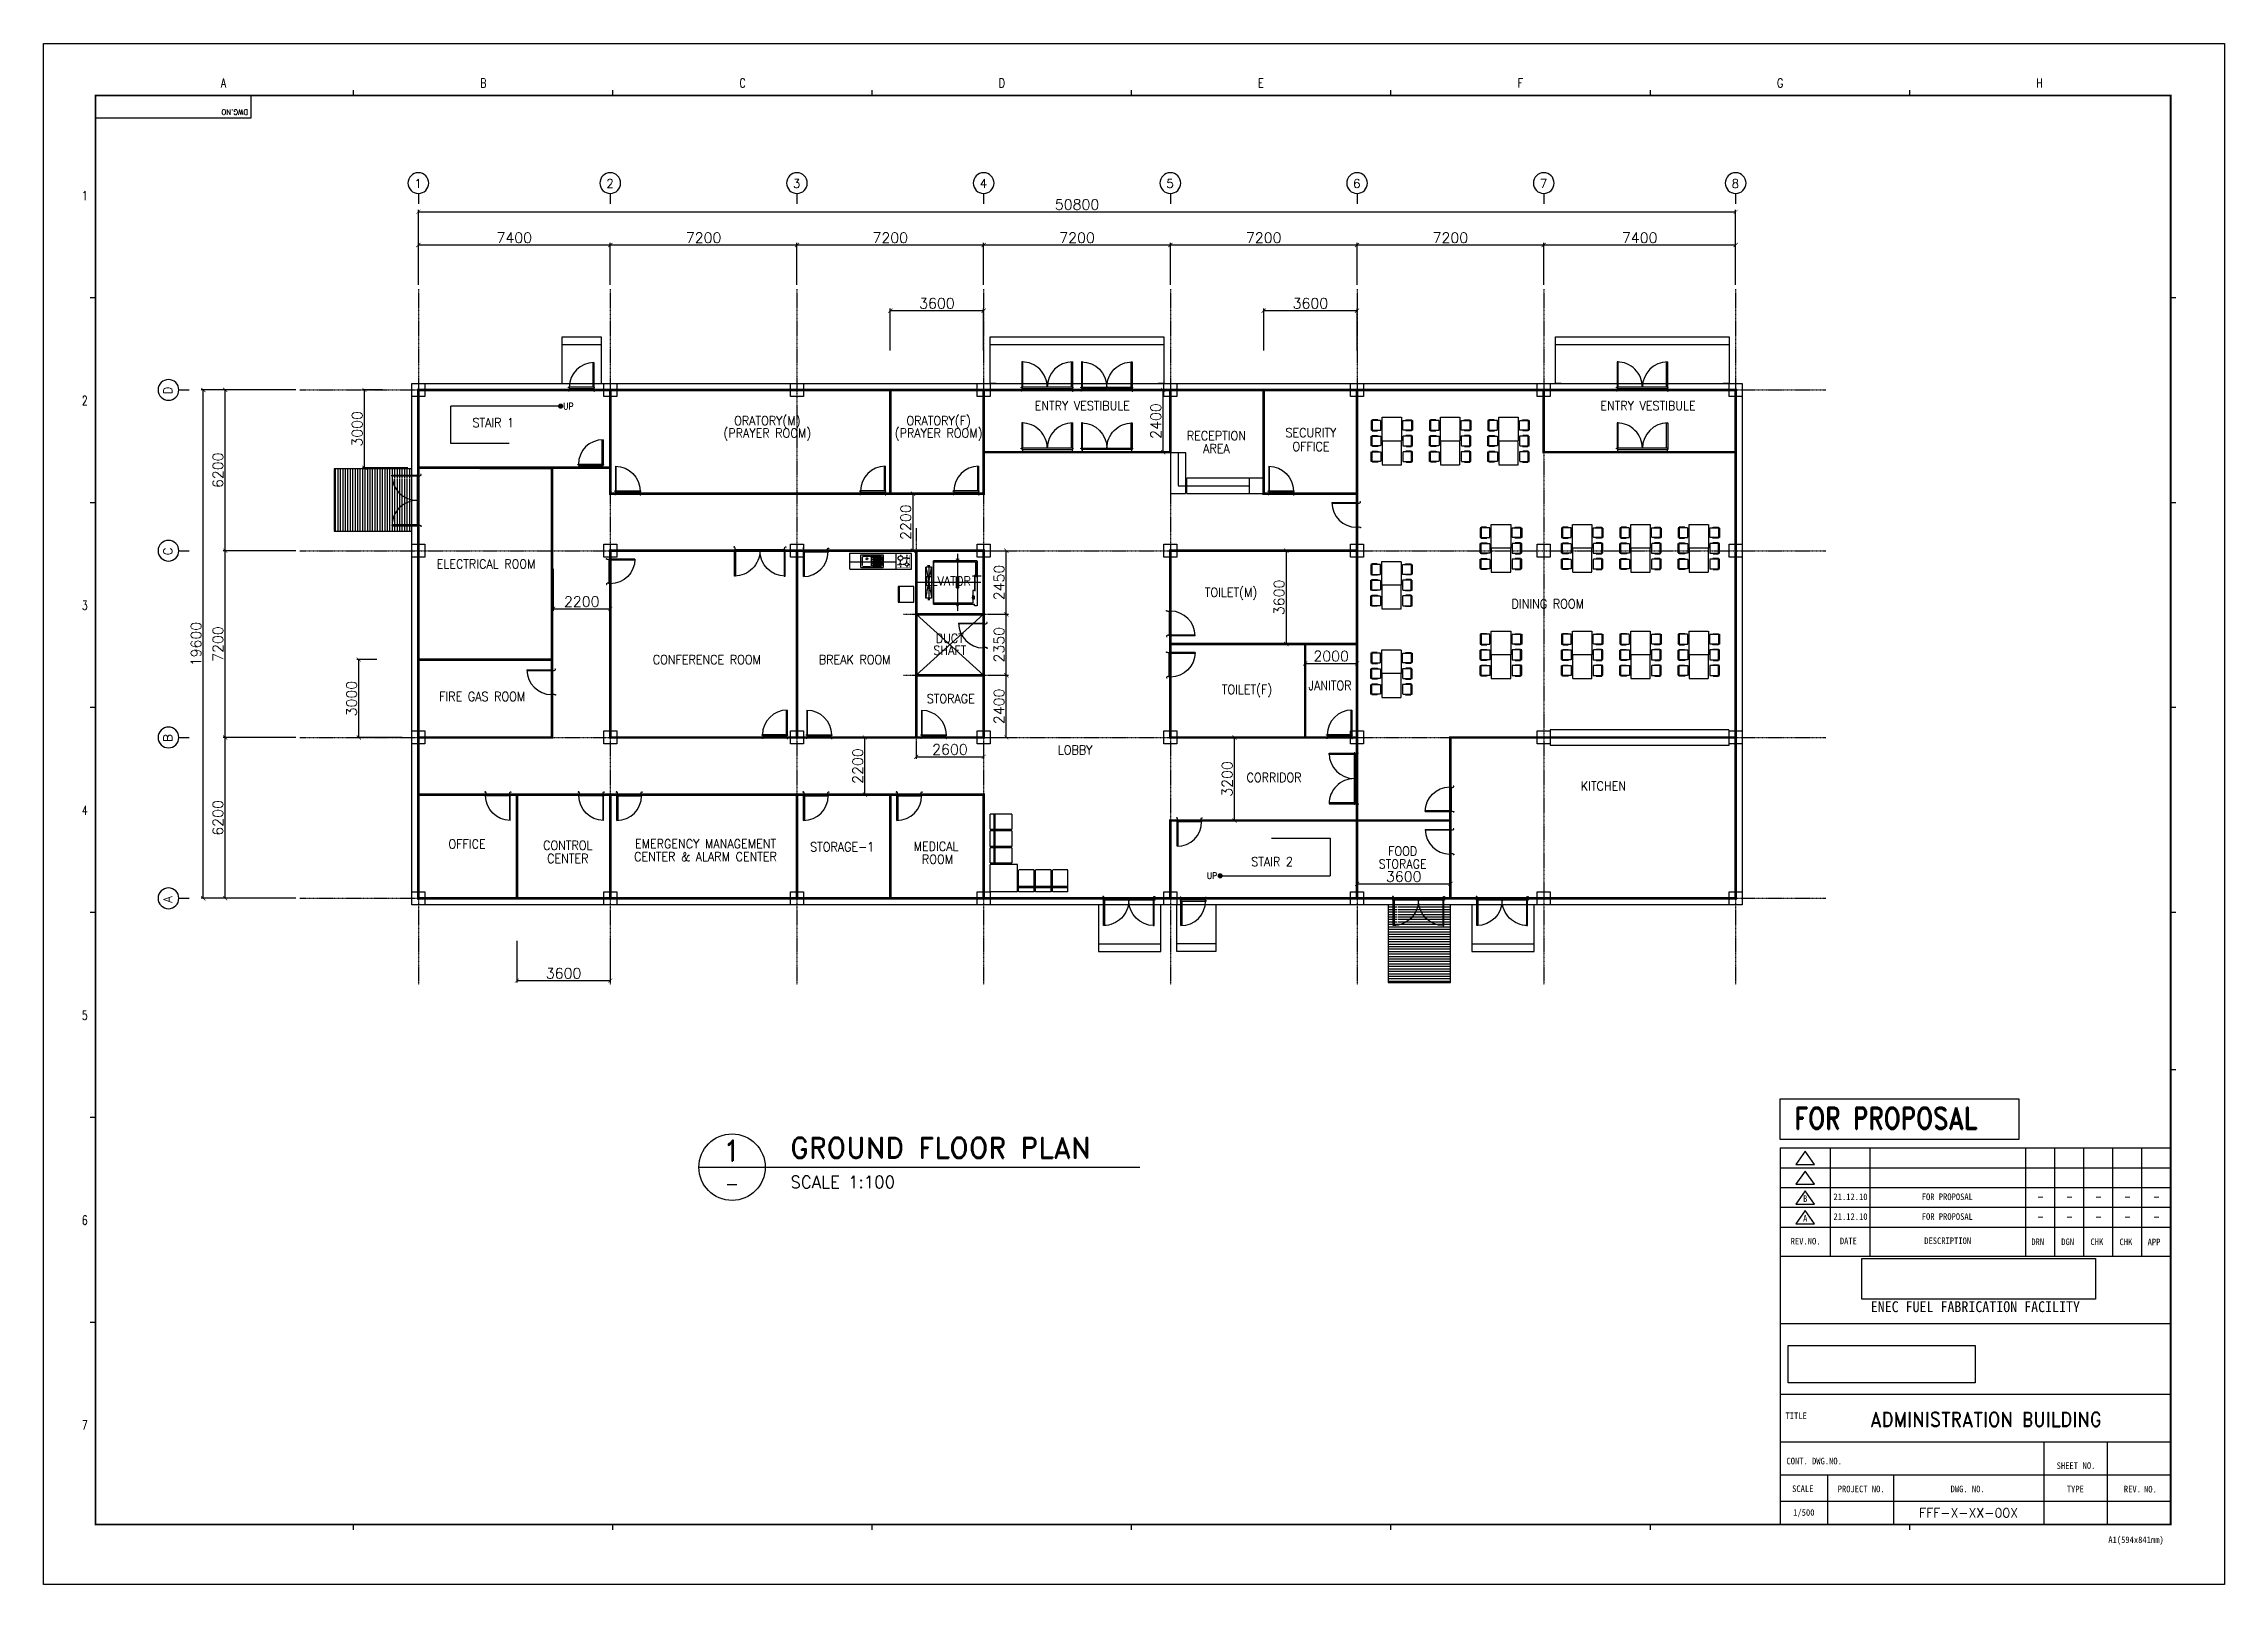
# Model space of a CAD drawing. Header units: millimetres. Extents: x -232466 to 399172, y -86855 to 307772.
# Drawn here: x -232466 to -148366, y -86240 to -26840 of the extents above; entities that cross this region are included whole.
import ezdxf
from ezdxf.enums import TextEntityAlignment as Align

# ---------------------------------------------------------------- set-up
doc = ezdxf.new("R2010")
doc.units = ezdxf.units.MM
doc.header["$XCLIPFRAME"] = 2
for name, pattern in [('AXES', [50.8, 31.75, -6.35, 6.35, -6.35]), ('CENTER', [2, 1.25, -0.25, 0.25, -0.25]), ('HID', [2.3, 1.5, -0.8])]:
    doc.linetypes.add(name, pattern=pattern)
doc.layers.add('0 외형선', color=3, linetype='Continuous', lineweight=25)
doc.layers.add('TEXT', color=7, linetype='Continuous', lineweight=15)
for name, color, linetype in [('4ELE', 4, 'Continuous'), ('8ELE', 8, 'Continuous'), ('8FIN', 8, 'Continuous'), ('Center Line', 1, 'CENTER'), ('COL', 2, 'Continuous'), ('dim', 7, 'Continuous'), ('DOOR', 4, 'Continuous'), ('Equipment', 7, 'Continuous'), ('FUR', 8, 'HID'), ('G', 3, 'Continuous'), ('LED', 7, 'Continuous'), ('stair', 4, 'Continuous'), ('SYM', 7, 'Continuous'), ('TEXT1', 7, 'Continuous'), ('TITLEBOX', 7, 'Continuous'), ('TXT', 2, 'Continuous')]:
    doc.layers.add(name, color=color, linetype=linetype)
doc.styles.add('RD20', font='ROMAND.SHX', dxfattribs={"width": 0.8, "height": 2})
doc.styles.add('RD6', font='ROMAND.shx', dxfattribs={"width": 0.83, "height": 6})
doc.styles.add('ROMAND', font='romand')
doc.styles.add('RomanS', font='romans.shx')
doc.styles.add('TBOX', font='romans.shx')
doc.styles.add('돋움체', font='')
doc.styles.get('돋움체').set_extended_font_data('DotumChe')
doc.dimstyles.new('HYUNDAI', dxfattribs={"dimscale": 120, "dimtxt": 3, "dimasz": 3, "dimexe": 1, "dimexo": 2, "dimgap": 1, "dimtad": 1, "dimdec": 0, "dimdsep": 46, "dimtxsty": 'RomanS', "dimcen": 0, "dimclrd": 256, "dimclre": 256, "dimclrt": 3, "dimadec": 0, "dimazin": 0, "dimtfac": 1, "dimtdec": 0, "dimtix": 1, "dimtmove": 2, "dimatfit": 3, "dimfxl": 1, "dimtvp": 1, "dimtolj": 1, "dimarcsym": 0})
picture_1 = doc.add_image_def('image1', size_in_pixel=(850, 283))
picture_2 = doc.add_image_def('image2.jpg', size_in_pixel=(500, 87))

msp = doc.modelspace()

# ---------------------------------------------------------------- texts
at = {"layer": 'G', "color": 3, "style": 'RomanS', "width": 0.9}
for s, p in [('ORATORY(M)', (-204555.9, -41403.9)), ('ORATORY(F)', (-197950.4, -41403.9)), ('ENTRY VESTIBULE', (-192410.1, -40797.6)), ('ENTRY VESTIBULE', (-170594.8, -40797.6)), ('STAIR 1', (-215124.3, -41451.8)), ('(PRAYER ROOM)', (-204555.9, -41880.3)), ('(PRAYER ROOM)', (-197950.4, -41880.3)), ('RECEPTION', (-187238.1, -41956.8)), ('SECURITY', (-183592.4, -41837.3)), ('AREA', (-187238.1, -42450.8)), ('OFFICE', (-183592.4, -42373.6)), ('ELECTRICAL ROOM', (-215403.5, -46898.4)), ('ELVATOR', (-197591.7, -47557.9)), ('TOILET(M)', (-186673.4, -48020.4)), ('DINING ROOM', (-174459.2, -48438.2)), ('DUCT', (-197519.9, -49764.2)), ('CONFERENCE ROOM', (-206888.6, -50586)), ('BREAK ROOM', (-201186.3, -50586)), ('SHAFT', (-197519.9, -50230)), ('FIRE GAS ROOM', (-215552.2, -52010.8)), ('STORAGE', (-197484.2, -52090.7)), ('TOILET(F)', (-186057.7, -51765.6)), ('JANITOR', (-182858.2, -51587.3)), ('LOBBY', (-192687.9, -54071.7)), ('CORRIDOR', (-185014.8, -55131.5)), ('KITCHEN', (-172313.8, -55461.6)), ('OFFICE', (-216135.5, -57699.7)), ('CONTROL', (-212252.8, -57747.5)), ('CENTER & ALARM CENTER', (-206941.1, -58182.1)), ('EMERGENCY MANAGEMENT', (-206941.1, -57688.1)), ('STORAGE-1', (-201670.7, -57806.9)), ('MEDICAL', (-198050.8, -57790.1)), ('FOOD', (-180055.3, -57970.8)), ('CENTER', (-212252.8, -58255.6)), ('ROOM', (-197994.4, -58284.1)), ('STAIR 2', (-185091.3, -58377.3)), ('STORAGE', (-180055.3, -58467.6))]:
    msp.add_text(s, height=350, dxfattribs=at).set_placement(p, align=Align.MIDDLE)
at = {"layer": 'SYM', "style": 'ROMAND'}
msp.add_text('1', height=336.4, dxfattribs=at).set_placement((-218170.1, -32401.3))
for s, p in [('D', (-227507.1, -40365.9)), ('C', (-227507.1, -46565.9)), ('B', (-227507.1, -53765.9)), ('A', (-227507.1, -59965.9))]:
    msp.add_text(s, height=336.4, rotation=90, dxfattribs=at).set_placement(p)
at = {"layer": 'TEXT', "color": 0, "linetype": 'Continuous', "style": 'RomanS', "width": 0.85}
for p in [(-212426.3, -40943.2), (-187603.2, -59043.6)]:
    msp.add_text('UP', height=250, dxfattribs=at).set_placement(p)
at = {"layer": 'TEXT', "color": 7, "style": '돋움체'}
for s, height, p in [('B', 254.4, (-164530.6, -71366.5)), ('21.12.10', 254.4, (-162785.4, -71297.1)), ('FOR PROPOSAL', 254.396, (-159051, -71297.1)), ('A', 254.4, (-164530.6, -72129.7)), ('21.12.10', 254.4, (-162785.4, -72060.3)), ('FOR PROPOSAL', 254.396, (-159051, -72060.3))]:
    msp.add_text(s, height=height, dxfattribs=at).set_placement(p, align=Align.MIDDLE_CENTER)
msp.add_text('1/500', height=254.4, dxfattribs=at).set_placement((-164584.8, -83488.8), align=Align.MIDDLE)
at = {"layer": 'TEXT1', "color": 3, "style": 'ROMAND'}
msp.add_text('1', height=800, dxfattribs=at).set_placement((-205916.6, -69516), align=Align.MIDDLE_CENTER)
for s, height, p in [('GROUND FLOOR PLAN', 800, (-203676.6, -69806.1)), ('SCALE 1:100', 468, (-203665.2, -70961.8))]:
    msp.add_text(s, height=height, dxfattribs=at).set_placement(p)
at = {"layer": 'TEXT1', "style": 'RomanS'}
msp.add_text('-', height=480, dxfattribs=at).set_placement((-205916.6, -70796), align=Align.MIDDLE_CENTER)
at = {"layer": 'TITLEBOX', "color": 4, "linetype": 'Continuous', "style": 'TBOX', "width": 0.75}
for s, p in [('A', (-225629.4, -28533.5)), ('B', (-215629.4, -28533.5)), ('C', (-205629.4, -28533.5)), ('D', (-195629.4, -28533.5)), ('E', (-185629.4, -28533.5)), ('F', (-175615.7, -28533.5)), ('G', (-165615.7, -28533.5)), ('H', (-155615.7, -28533.5)), ('1', (-230992.3, -32873.3)), ('2', (-230992.3, -40773.3)), ('3', (-230992.3, -48673.3)), ('4', (-230992.3, -56573.3)), ('5', (-230992.3, -64473.3)), ('6', (-230992.3, -72373.3)), ('7', (-230992.3, -80273.3))]:
    msp.add_text(s, height=350, dxfattribs=at).set_placement(p)
at = {"layer": 'TITLEBOX', "style": 'ROMAND'}
msp.add_text('DWG.NO', height=200, rotation=180, dxfattribs=at).set_placement((-224581.9, -29380.3))
at = {"layer": 'TITLEBOX', "style": '돋움체'}
for s, height, p in [('REV.NO.', 254.4, (-165092.5, -73136.8)), ('REV.NO.', 254.4, (-165092.5, -73136.8)), ('DATE', 254.4, (-163194.3, -73126.7)), ('DATE', 254.4, (-163194.3, -73126.7)), ('DESCRIPTION', 254.396, (-159941.7, -73120)), ('DESCRIPTION', 254.396, (-159941.7, -73120)), ('DRN', 254.4, (-155811.4, -73159.9)), ('DRN', 254.4, (-155811.4, -73159.9)), ('DGN', 254.4, (-154657.6, -73159.9)), ('DGN', 254.4, (-154657.6, -73159.9)), ('CHK', 254.4, (-153531, -73159.9)), ('CHK', 254.4, (-153531, -73159.9)), ('CHK', 254.4, (-152410.6, -73162.7)), ('CHK', 254.4, (-152410.6, -73162.7)), ('APP', 254.4, (-151327, -73167.9)), ('APP', 254.4, (-151327, -73167.9)), ('TITLE', 254.4, (-165289.6, -79866.8)), ('TITLE', 254.4, (-165289.6, -79866.8)), ('CONT. DWG.NO.', 254.396, (-165255, -81611.5)), ('CONT. DWG.NO.', 254.396, (-165255, -81611.5)), ('SHEET', 254.4, (-154836.1, -81791)), ('SHEET', 254.4, (-154836.1, -81791)), ('NO.', 254.4, (-153833.6, -81787.2)), ('NO.', 254.4, (-153833.6, -81787.2)), ('SCALE', 254.4, (-165037.5, -82680.5)), ('SCALE', 254.4, (-165037.5, -82680.5)), ('PROJECT NO.', 254.396, (-163278.3, -82688)), ('PROJECT NO.', 254.396, (-163278.3, -82688)), ('DWG. NO.', 254.4, (-158924.5, -82688.1)), ('DWG. NO.', 254.4, (-158924.5, -82688.1)), ('TYPE', 254.4, (-154442.9, -82690.7)), ('TYPE', 254.4, (-154442.9, -82690.7)), ('REV.', 254.4, (-152241.5, -82693.4)), ('REV.', 254.4, (-152241.5, -82693.4)), ('NO.', 254.4, (-151465.1, -82698)), ('NO.', 254.4, (-151465.1, -82698))]:
    msp.add_text(s, height=height, dxfattribs=at).set_placement(p)
at = {"layer": 'TITLEBOX', "color": 3, "style": '돋움체'}
msp.add_text('ENEC FUEL FABRICATION FACILITY', height=416.189, dxfattribs=at).set_placement((-157970.6, -75534.8), align=Align.MIDDLE)
at = {"layer": 'TITLEBOX', "color": 0, "style": '돋움체'}
msp.add_text('A1(594x841mm)', height=254.396, dxfattribs=at).set_placement((-152842.8, -84647.1))
at = {"layer": 'TXT', "color": 30, "linetype": 'Continuous', "style": 'RD6', "width": 0.83}
msp.add_text('FOR PROPOSAL', height=835.501, dxfattribs=at).set_placement((-164950, -68684.6))
at = {"layer": 'TXT', "color": 7, "style": 'RD20', "width": 0.83}
for p in [(-155457.5, -71436.6), (-154339.1, -71436.6), (-153220.6, -71436.6), (-152102.1, -71436.6), (-150983.7, -71436.6), (-155457.5, -72199.8), (-154339.1, -72199.8), (-153220.6, -72199.8), (-152102.1, -72199.8), (-150983.7, -72199.8)]:
    msp.add_text('-', height=282.8, dxfattribs=at).set_placement(p, align=Align.CENTER)
at = {"layer": 'TXT', "color": 7, "style": 'ROMAND', "width": 0.9}
msp.add_text('ADMINISTRATION BUILDING', height=565.517, dxfattribs=at).set_placement((-157561, -79878), align=Align.MIDDLE)
at = {"layer": 'TXT', "color": 7, "style": 'RD20'}
msp.add_text('FFF-X-XX-00X', height=353.448, dxfattribs=at).set_placement((-158231.8, -83659.2), align=Align.CENTER)

# ---------------------------------------------------------------- blocks, each defined once
blk = doc.blocks.new('_ArchTick')
at = {"color": 0, "linetype": 'ByBlock', "const_width": 0.15}
blk.add_lwpolyline([(-0.5, -0.5), (0.5, 0.5)], dxfattribs=at)
blk = doc.blocks.new('*D238')
at = {"layer": 'Defpoints', "color": 0}
for p in [(-226308, -40190), (-222583, -40190), (-222583, -59790)]:
    blk.add_point(p, dxfattribs=at)
at = {"layer": 'dim', "lineweight": -2}
for p, q in [((-222743, -40190), (-226388, -40190)), ((-226308, -59790), (-226308, -40190)), ((-222743, -59790), (-226388, -59790))]:
    blk.add_line(p, q, dxfattribs=at)
at = {"layer": 'dim', "lineweight": -2, "xscale": 160, "yscale": 160, "zscale": 160}
for p, rotation in [((-226308, -40190), 90), ((-226308, -59790), 270)]:
    blk.add_blockref('_ArchTick', p, dxfattribs=dict(at, rotation=rotation))
at = {"layer": 'dim', "color": 0, "insert": (-226588, -49990), "char_height": 400, "attachment_point": 5, "rotation": 90, "style": 'RomanS', "bg_fill": 3, "box_fill_scale": 1.1, "bg_fill_color": 257, "bg_fill_transparency": 0}
blk.add_mtext('\\A1;19600', dxfattribs=at)
blk = doc.blocks.new('*D239')
at = {"layer": 'Defpoints', "color": 0}
for p in [(-225463, -40190), (-222583, -40190), (-222583, -46390)]:
    blk.add_point(p, dxfattribs=at)
at = {"layer": 'dim', "lineweight": -2}
for p, q in [((-222743, -40190), (-225543, -40190)), ((-225463, -46390), (-225463, -40190)), ((-222743, -46390), (-225543, -46390))]:
    blk.add_line(p, q, dxfattribs=at)
at = {"layer": 'dim', "lineweight": -2, "xscale": 160, "yscale": 160, "zscale": 160}
for p, rotation in [((-225463, -40190), 90), ((-225463, -46390), 270)]:
    blk.add_blockref('_ArchTick', p, dxfattribs=dict(at, rotation=rotation))
at = {"layer": 'dim', "color": 0, "insert": (-225743, -43290), "char_height": 400, "attachment_point": 5, "rotation": 90, "style": 'RomanS', "bg_fill": 3, "box_fill_scale": 1.1, "bg_fill_color": 257, "bg_fill_transparency": 0}
blk.add_mtext('\\A1;6200', dxfattribs=at)
blk = doc.blocks.new('*D240')
at = {"layer": 'Defpoints', "color": 0}
for p in [(-210614, -34603), (-218014, -36302), (-210614, -36302)]:
    blk.add_point(p, dxfattribs=at)
at = {"layer": 'dim', "lineweight": -2}
for p, q in [((-218014, -36142), (-218014, -34523)), ((-218014, -34603), (-210614, -34603)), ((-210614, -36142), (-210614, -34523))]:
    blk.add_line(p, q, dxfattribs=at)
at = {"layer": 'dim', "lineweight": -2, "xscale": 160, "yscale": 160, "zscale": 160, "rotation": 180}
blk.add_blockref('_ArchTick', (-218014, -34603), dxfattribs=at)
at = {"layer": 'dim', "lineweight": -2, "xscale": 160, "yscale": 160, "zscale": 160}
blk.add_blockref('_ArchTick', (-210614, -34603), dxfattribs=at)
at = {"layer": 'dim', "color": 0, "insert": (-214314, -34323), "char_height": 400, "attachment_point": 5, "style": 'RomanS', "bg_fill": 3, "box_fill_scale": 1.1, "bg_fill_color": 257, "bg_fill_transparency": 0}
blk.add_mtext('\\A1;7400', dxfattribs=at)
blk = doc.blocks.new('주열')
at = {"layer": 'SYM'}
blk.add_line((0, 600), (0, 0), dxfattribs=at)
blk.add_circle((0, 1200), 600, dxfattribs=at)
blk = doc.blocks.new('*D241')
at = {"layer": 'Defpoints', "color": 0}
for p in [(-167214, -33324), (-218014, -36302), (-167214, -36302)]:
    blk.add_point(p, dxfattribs=at)
at = {"layer": 'dim', "lineweight": -2}
for p, q in [((-218014, -36142), (-218014, -33244)), ((-218014, -33324), (-167214, -33324)), ((-167214, -36142), (-167214, -33244))]:
    blk.add_line(p, q, dxfattribs=at)
at = {"layer": 'dim', "lineweight": -2, "xscale": 160, "yscale": 160, "zscale": 160, "rotation": 180}
blk.add_blockref('_ArchTick', (-218014, -33324), dxfattribs=at)
at = {"layer": 'dim', "lineweight": -2, "xscale": 160, "yscale": 160, "zscale": 160}
blk.add_blockref('_ArchTick', (-167214, -33324), dxfattribs=at)
at = {"layer": 'dim', "color": 0, "insert": (-192614, -33044), "char_height": 400, "attachment_point": 5, "style": 'RomanS', "bg_fill": 3, "box_fill_scale": 1.1, "bg_fill_color": 257, "bg_fill_transparency": 0}
blk.add_mtext('\\A1;50800', dxfattribs=at)
blk = doc.blocks.new('*D242')
at = {"layer": 'Defpoints', "color": 0}
for p in [(-203414, -34603), (-210614, -36302), (-203414, -36302)]:
    blk.add_point(p, dxfattribs=at)
at = {"layer": 'dim', "lineweight": -2}
for p, q in [((-210614, -36142), (-210614, -34523)), ((-210614, -34603), (-203414, -34603)), ((-203414, -36142), (-203414, -34523))]:
    blk.add_line(p, q, dxfattribs=at)
at = {"layer": 'dim', "lineweight": -2, "xscale": 160, "yscale": 160, "zscale": 160, "rotation": 180}
blk.add_blockref('_ArchTick', (-210614, -34603), dxfattribs=at)
at = {"layer": 'dim', "lineweight": -2, "xscale": 160, "yscale": 160, "zscale": 160}
blk.add_blockref('_ArchTick', (-203414, -34603), dxfattribs=at)
at = {"layer": 'dim', "color": 0, "insert": (-207014, -34323), "char_height": 400, "attachment_point": 5, "style": 'RomanS', "bg_fill": 3, "box_fill_scale": 1.1, "bg_fill_color": 257, "bg_fill_transparency": 0}
blk.add_mtext('\\A1;7200', dxfattribs=at)
blk = doc.blocks.new('*D243')
at = {"layer": 'Defpoints', "color": 0}
for p in [(-196214, -34603), (-203414, -36302), (-196214, -36302)]:
    blk.add_point(p, dxfattribs=at)
at = {"layer": 'dim', "lineweight": -2}
for p, q in [((-203414, -36142), (-203414, -34523)), ((-203414, -34603), (-196214, -34603)), ((-196214, -36142), (-196214, -34523))]:
    blk.add_line(p, q, dxfattribs=at)
at = {"layer": 'dim', "lineweight": -2, "xscale": 160, "yscale": 160, "zscale": 160, "rotation": 180}
blk.add_blockref('_ArchTick', (-203414, -34603), dxfattribs=at)
at = {"layer": 'dim', "lineweight": -2, "xscale": 160, "yscale": 160, "zscale": 160}
blk.add_blockref('_ArchTick', (-196214, -34603), dxfattribs=at)
at = {"layer": 'dim', "color": 0, "insert": (-199814, -34323), "char_height": 400, "attachment_point": 5, "style": 'RomanS', "bg_fill": 3, "box_fill_scale": 1.1, "bg_fill_color": 257, "bg_fill_transparency": 0}
blk.add_mtext('\\A1;7200', dxfattribs=at)
blk = doc.blocks.new('*D244')
at = {"layer": 'Defpoints', "color": 0}
for p in [(-189014, -34603), (-196214, -36302), (-189014, -36302)]:
    blk.add_point(p, dxfattribs=at)
at = {"layer": 'dim', "lineweight": -2}
for p, q in [((-196214, -36142), (-196214, -34523)), ((-196214, -34603), (-189014, -34603)), ((-189014, -36142), (-189014, -34523))]:
    blk.add_line(p, q, dxfattribs=at)
at = {"layer": 'dim', "lineweight": -2, "xscale": 160, "yscale": 160, "zscale": 160, "rotation": 180}
blk.add_blockref('_ArchTick', (-196214, -34603), dxfattribs=at)
at = {"layer": 'dim', "lineweight": -2, "xscale": 160, "yscale": 160, "zscale": 160}
blk.add_blockref('_ArchTick', (-189014, -34603), dxfattribs=at)
at = {"layer": 'dim', "color": 0, "insert": (-192614, -34323), "char_height": 400, "attachment_point": 5, "style": 'RomanS', "bg_fill": 3, "box_fill_scale": 1.1, "bg_fill_color": 257, "bg_fill_transparency": 0}
blk.add_mtext('\\A1;7200', dxfattribs=at)
blk = doc.blocks.new('*D245')
at = {"layer": 'Defpoints', "color": 0}
for p in [(-181814, -34603), (-189014, -36302), (-181814, -36302)]:
    blk.add_point(p, dxfattribs=at)
at = {"layer": 'dim', "lineweight": -2}
for p, q in [((-189014, -36142), (-189014, -34523)), ((-189014, -34603), (-181814, -34603)), ((-181814, -36142), (-181814, -34523))]:
    blk.add_line(p, q, dxfattribs=at)
at = {"layer": 'dim', "lineweight": -2, "xscale": 160, "yscale": 160, "zscale": 160, "rotation": 180}
blk.add_blockref('_ArchTick', (-189014, -34603), dxfattribs=at)
at = {"layer": 'dim', "lineweight": -2, "xscale": 160, "yscale": 160, "zscale": 160}
blk.add_blockref('_ArchTick', (-181814, -34603), dxfattribs=at)
at = {"layer": 'dim', "color": 0, "insert": (-185414, -34323), "char_height": 400, "attachment_point": 5, "style": 'RomanS', "bg_fill": 3, "box_fill_scale": 1.1, "bg_fill_color": 257, "bg_fill_transparency": 0}
blk.add_mtext('\\A1;7200', dxfattribs=at)
blk = doc.blocks.new('*D246')
at = {"layer": 'Defpoints', "color": 0}
for p in [(-167214, -34603), (-174614, -36302), (-167214, -36302)]:
    blk.add_point(p, dxfattribs=at)
at = {"layer": 'dim', "lineweight": -2}
for p, q in [((-174614, -36142), (-174614, -34523)), ((-174614, -34603), (-167214, -34603)), ((-167214, -36142), (-167214, -34523))]:
    blk.add_line(p, q, dxfattribs=at)
at = {"layer": 'dim', "lineweight": -2, "xscale": 160, "yscale": 160, "zscale": 160, "rotation": 180}
blk.add_blockref('_ArchTick', (-174614, -34603), dxfattribs=at)
at = {"layer": 'dim', "lineweight": -2, "xscale": 160, "yscale": 160, "zscale": 160}
blk.add_blockref('_ArchTick', (-167214, -34603), dxfattribs=at)
at = {"layer": 'dim', "color": 0, "insert": (-170914, -34323), "char_height": 400, "attachment_point": 5, "style": 'RomanS', "bg_fill": 3, "box_fill_scale": 1.1, "bg_fill_color": 257, "bg_fill_transparency": 0}
blk.add_mtext('\\A1;7400', dxfattribs=at)
blk = doc.blocks.new('*D247')
at = {"layer": 'Defpoints', "color": 0}
for p in [(-225463, -46390), (-222583, -46390), (-222583, -53590)]:
    blk.add_point(p, dxfattribs=at)
at = {"layer": 'dim', "lineweight": -2}
for p, q in [((-222743, -46390), (-225543, -46390)), ((-225463, -53590), (-225463, -46390)), ((-222743, -53590), (-225543, -53590))]:
    blk.add_line(p, q, dxfattribs=at)
at = {"layer": 'dim', "lineweight": -2, "xscale": 160, "yscale": 160, "zscale": 160}
for p, rotation in [((-225463, -46390), 90), ((-225463, -53590), 270)]:
    blk.add_blockref('_ArchTick', p, dxfattribs=dict(at, rotation=rotation))
at = {"layer": 'dim', "color": 0, "insert": (-225743, -49990), "char_height": 400, "attachment_point": 5, "rotation": 90, "style": 'RomanS', "bg_fill": 3, "box_fill_scale": 1.1, "bg_fill_color": 257, "bg_fill_transparency": 0}
blk.add_mtext('\\A1;7200', dxfattribs=at)
blk = doc.blocks.new('*D248')
at = {"layer": 'Defpoints', "color": 0}
for p in [(-174614, -34603), (-181814, -36302), (-174614, -36302)]:
    blk.add_point(p, dxfattribs=at)
at = {"layer": 'dim', "lineweight": -2}
for p, q in [((-181814, -36142), (-181814, -34523)), ((-181814, -34603), (-174614, -34603)), ((-174614, -36142), (-174614, -34523))]:
    blk.add_line(p, q, dxfattribs=at)
at = {"layer": 'dim', "lineweight": -2, "xscale": 160, "yscale": 160, "zscale": 160, "rotation": 180}
blk.add_blockref('_ArchTick', (-181814, -34603), dxfattribs=at)
at = {"layer": 'dim', "lineweight": -2, "xscale": 160, "yscale": 160, "zscale": 160}
blk.add_blockref('_ArchTick', (-174614, -34603), dxfattribs=at)
at = {"layer": 'dim', "color": 0, "insert": (-178214, -34323), "char_height": 400, "attachment_point": 5, "style": 'RomanS', "bg_fill": 3, "box_fill_scale": 1.1, "bg_fill_color": 257, "bg_fill_transparency": 0}
blk.add_mtext('\\A1;7200', dxfattribs=at)
blk = doc.blocks.new('*D249')
at = {"layer": 'Defpoints', "color": 0}
for p in [(-225463, -53590), (-222583, -53590), (-222583, -59790)]:
    blk.add_point(p, dxfattribs=at)
at = {"layer": 'dim', "lineweight": -2}
for p, q in [((-222743, -53590), (-225543, -53590)), ((-225463, -59790), (-225463, -53590)), ((-222743, -59790), (-225543, -59790))]:
    blk.add_line(p, q, dxfattribs=at)
at = {"layer": 'dim', "lineweight": -2, "xscale": 160, "yscale": 160, "zscale": 160}
for p, rotation in [((-225463, -53590), 90), ((-225463, -59790), 270)]:
    blk.add_blockref('_ArchTick', p, dxfattribs=dict(at, rotation=rotation))
at = {"layer": 'dim', "color": 0, "insert": (-225743, -56690), "char_height": 400, "attachment_point": 5, "rotation": 90, "style": 'RomanS', "bg_fill": 3, "box_fill_scale": 1.1, "bg_fill_color": 257, "bg_fill_transparency": 0}
blk.add_mtext('\\A1;6200', dxfattribs=at)
blk = doc.blocks.new('SD1')
at = {"color": 8}
for p, q in [((-55, 200), (-975, 200)), ((-955, 155), (-45, 155))]:
    blk.add_line(p, q, dxfattribs=at)
for points in [[(-25, 1150), (-25, 200), (-55, 200), (-55, 1150)], [(-1000, 180), (-1000, 200), (-975, 200), (-975, 155), (-955, 155), (-955, 95), (-975, 50), (-1000, 50), (-1000, 70)], [(0, 180), (0, 200), (-25, 200), (-25, 155), (-45, 155), (-45, 95), (-25, 50), (0, 50), (0, 70)]]:
    blk.add_lwpolyline(points)
blk.add_arc((-25, 200), 950, 90, 180)
blk = doc.blocks.new('D2000')
at = {"color": 8}
for p, q in [((-45, -45), (-45, -1955)), ((0, -1935), (0, -65))]:
    blk.add_line(p, q, dxfattribs=at)
for points in [[(-25, 0), (0, 0), (0, -25), (-45, -25), (-45, -45), (-105, -45), (-150, -25), (-150, 0), (-130, 0)], [(975, -25), (0, -25), (0, -65), (975, -65), (975, -25)], [(-25, -2000), (0, -2000), (0, -1975), (-45, -1975), (-45, -1955), (-105, -1955), (-150, -1975), (-150, -2000), (-130, -2000)], [(975, -1975), (0, -1975), (0, -1935), (975, -1935), (975, -1975)]]:
    blk.add_lwpolyline(points)
at = {"ltscale": 0.2}
for centre, start, end in [((0, -25), 270, 0), ((0, -1975), 0, 90)]:
    blk.add_arc(centre, 975, start, end, dxfattribs=at)
blk = doc.blocks.new('*D263')
at = {"layer": 'dim', "lineweight": -2}
for p, q in [((-199652, -44190), (-198859, -44190)), ((-198939, -46390), (-198939, -44190)), ((-199652, -46390), (-198859, -46390))]:
    blk.add_line(p, q, dxfattribs=at)
at = {"layer": 'dim', "lineweight": -2, "xscale": 160, "yscale": 160, "zscale": 160}
for p, rotation in [((-198939, -44190), 90), ((-198939, -46390), 270)]:
    blk.add_blockref('_ArchTick', p, dxfattribs=dict(at, rotation=rotation))
at = {"layer": 'dim', "color": 0, "insert": (-199219, -45290), "char_height": 400, "attachment_point": 5, "rotation": 90, "style": 'RomanS', "bg_fill": 3, "box_fill_scale": 1.1, "bg_fill_color": 257, "bg_fill_transparency": 0}
blk.add_mtext('\\A1;2200', dxfattribs=at)
at = {"layer": 'Defpoints', "color": 0}
for p in [(-199812, -44190), (-198939, -44190), (-199812, -46390)]:
    blk.add_point(p, dxfattribs=at)
blk = doc.blocks.new('*D264')
at = {"layer": 'dim', "lineweight": -2}
for p, q in [((-201505, -53590), (-200711, -53590)), ((-200791, -55790), (-200791, -53590)), ((-201505, -55790), (-200711, -55790))]:
    blk.add_line(p, q, dxfattribs=at)
at = {"layer": 'dim', "lineweight": -2, "xscale": 160, "yscale": 160, "zscale": 160}
for p, rotation in [((-200791, -53590), 90), ((-200791, -55790), 270)]:
    blk.add_blockref('_ArchTick', p, dxfattribs=dict(at, rotation=rotation))
at = {"layer": 'dim', "color": 0, "insert": (-201071, -54690), "char_height": 400, "attachment_point": 5, "rotation": 90, "style": 'RomanS', "bg_fill": 3, "box_fill_scale": 1.1, "bg_fill_color": 257, "bg_fill_transparency": 0}
blk.add_mtext('\\A1;2200', dxfattribs=at)
at = {"layer": 'Defpoints', "color": 0}
for p in [(-201665, -53590), (-200791, -53590), (-201665, -55790)]:
    blk.add_point(p, dxfattribs=at)
blk = doc.blocks.new('*D265')
at = {"layer": 'Defpoints', "color": 0}
for p in [(-187417, -53590), (-186543, -53590), (-187417, -56790)]:
    blk.add_point(p, dxfattribs=at)
at = {"layer": 'dim', "lineweight": -2}
for p, q in [((-187257, -53590), (-186463, -53590)), ((-186543, -56790), (-186543, -53590)), ((-187257, -56790), (-186463, -56790))]:
    blk.add_line(p, q, dxfattribs=at)
at = {"layer": 'dim', "lineweight": -2, "xscale": 160, "yscale": 160, "zscale": 160}
for p, rotation in [((-186543, -53590), 90), ((-186543, -56790), 270)]:
    blk.add_blockref('_ArchTick', p, dxfattribs=dict(at, rotation=rotation))
at = {"layer": 'dim', "color": 0, "insert": (-186823, -55190), "char_height": 400, "attachment_point": 5, "rotation": 90, "style": 'RomanS', "bg_fill": 3, "box_fill_scale": 1.1, "bg_fill_color": 257, "bg_fill_transparency": 0}
blk.add_mtext('\\A1;3200', dxfattribs=at)
blk = doc.blocks.new('*D270')
at = {"layer": 'Defpoints', "color": 0}
for p in [(-212813, -46932), (-210613, -46927)]:
    blk.add_point(p, dxfattribs=at)
at = {"layer": 'dim', "lineweight": -2}
for p, q in [((-212813, -47092), (-212813, -48711)), ((-210613, -47087), (-210613, -48711)), ((-212813, -48631), (-210613, -48631))]:
    blk.add_line(p, q, dxfattribs=at)
at = {"layer": 'dim', "lineweight": -2, "xscale": 160, "yscale": 160, "zscale": 160, "rotation": 180}
blk.add_blockref('_ArchTick', (-212813, -48631), dxfattribs=at)
at = {"layer": 'dim', "lineweight": -2, "xscale": 160, "yscale": 160, "zscale": 160}
blk.add_blockref('_ArchTick', (-210613, -48631), dxfattribs=at)
at = {"layer": 'dim', "color": 0, "insert": (-211713, -48351), "char_height": 400, "attachment_point": 5, "style": 'RomanS', "bg_fill": 3, "box_fill_scale": 1.1, "bg_fill_color": 257, "bg_fill_transparency": 0}
blk.add_mtext('\\A1;2200', dxfattribs=at)
at = {"layer": 'Defpoints', "color": 0}
blk.add_point((-210613, -48631), dxfattribs=at)
blk = doc.blocks.new('*D271')
at = {"layer": 'Defpoints', "color": 0}
for p in [(-220094, -40190), (-219243, -40190), (-218264, -43190)]:
    blk.add_point(p, dxfattribs=at)
at = {"layer": 'dim', "lineweight": -2}
for p, q in [((-219403, -40190), (-220174, -40190)), ((-220094, -43190), (-220094, -40190)), ((-218424, -43190), (-220174, -43190))]:
    blk.add_line(p, q, dxfattribs=at)
at = {"layer": 'dim', "lineweight": -2, "xscale": 160, "yscale": 160, "zscale": 160}
for p, rotation in [((-220094, -40190), 90), ((-220094, -43190), 270)]:
    blk.add_blockref('_ArchTick', p, dxfattribs=dict(at, rotation=rotation))
at = {"layer": 'dim', "color": 0, "insert": (-220374, -41690), "char_height": 400, "attachment_point": 5, "rotation": 90, "style": 'RomanS', "bg_fill": 3, "box_fill_scale": 1.1, "bg_fill_color": 257, "bg_fill_transparency": 0}
blk.add_mtext('\\A1;3000', dxfattribs=at)
blk = doc.blocks.new('*D272')
at = {"layer": 'Defpoints', "color": 0}
for p in [(-190169, -40190), (-189295, -40190), (-190169, -42590)]:
    blk.add_point(p, dxfattribs=at)
at = {"layer": 'dim', "lineweight": -2}
for p, q in [((-190009, -40190), (-189215, -40190)), ((-189295, -42590), (-189295, -40190)), ((-190009, -42590), (-189215, -42590))]:
    blk.add_line(p, q, dxfattribs=at)
at = {"layer": 'dim', "lineweight": -2, "xscale": 160, "yscale": 160, "zscale": 160}
for p, rotation in [((-189295, -40190), 90), ((-189295, -42590), 270)]:
    blk.add_blockref('_ArchTick', p, dxfattribs=dict(at, rotation=rotation))
at = {"layer": 'dim', "color": 0, "insert": (-189575, -41390), "char_height": 400, "attachment_point": 5, "rotation": 90, "style": 'RomanS', "bg_fill": 3, "box_fill_scale": 1.1, "bg_fill_color": 257, "bg_fill_transparency": 0}
blk.add_mtext('\\A1;2400', dxfattribs=at)
blk = doc.blocks.new('*D273')
at = {"layer": 'Defpoints', "color": 0}
for p in [(-220311, -50590), (-219460, -50590), (-218482, -53590)]:
    blk.add_point(p, dxfattribs=at)
at = {"layer": 'dim', "lineweight": -2}
for p, q in [((-219620, -50590), (-220391, -50590)), ((-220311, -53590), (-220311, -50590)), ((-218642, -53590), (-220391, -53590))]:
    blk.add_line(p, q, dxfattribs=at)
at = {"layer": 'dim', "lineweight": -2, "xscale": 160, "yscale": 160, "zscale": 160}
for p, rotation in [((-220311, -50590), 90), ((-220311, -53590), 270)]:
    blk.add_blockref('_ArchTick', p, dxfattribs=dict(at, rotation=rotation))
at = {"layer": 'dim', "color": 0, "insert": (-220591, -52090), "char_height": 400, "attachment_point": 5, "rotation": 90, "style": 'RomanS', "bg_fill": 3, "box_fill_scale": 1.1, "bg_fill_color": 257, "bg_fill_transparency": 0}
blk.add_mtext('\\A1;3000', dxfattribs=at)
blk = doc.blocks.new('*D274')
at = {"layer": 'Defpoints', "color": 0}
for p in [(-196214, -37133), (-199814, -38831), (-196214, -38831)]:
    blk.add_point(p, dxfattribs=at)
at = {"layer": 'dim', "lineweight": -2}
for p, q in [((-199814, -38671), (-199814, -37053)), ((-199814, -37133), (-196214, -37133)), ((-196214, -38671), (-196214, -37053))]:
    blk.add_line(p, q, dxfattribs=at)
at = {"layer": 'dim', "lineweight": -2, "xscale": 160, "yscale": 160, "zscale": 160, "rotation": 180}
blk.add_blockref('_ArchTick', (-199814, -37133), dxfattribs=at)
at = {"layer": 'dim', "lineweight": -2, "xscale": 160, "yscale": 160, "zscale": 160}
blk.add_blockref('_ArchTick', (-196214, -37133), dxfattribs=at)
at = {"layer": 'dim', "color": 0, "insert": (-198014, -36853), "char_height": 400, "attachment_point": 5, "style": 'RomanS', "bg_fill": 3, "box_fill_scale": 1.1, "bg_fill_color": 257, "bg_fill_transparency": 0}
blk.add_mtext('\\A1;3600', dxfattribs=at)
blk = doc.blocks.new('*D275')
at = {"layer": 'Defpoints', "color": 0}
for p in [(-214214, -61264), (-210614, -61258), (-210614, -62962)]:
    blk.add_point(p, dxfattribs=at)
at = {"layer": 'dim', "lineweight": -2}
for p, q in [((-214214, -61424), (-214214, -63042)), ((-210614, -61418), (-210614, -63042)), ((-214214, -62962), (-210614, -62962))]:
    blk.add_line(p, q, dxfattribs=at)
at = {"layer": 'dim', "lineweight": -2, "xscale": 160, "yscale": 160, "zscale": 160, "rotation": 180}
blk.add_blockref('_ArchTick', (-214214, -62962), dxfattribs=at)
at = {"layer": 'dim', "lineweight": -2, "xscale": 160, "yscale": 160, "zscale": 160}
blk.add_blockref('_ArchTick', (-210614, -62962), dxfattribs=at)
at = {"layer": 'dim', "color": 0, "insert": (-212414, -62682), "char_height": 400, "attachment_point": 5, "style": 'RomanS', "bg_fill": 3, "box_fill_scale": 1.1, "bg_fill_color": 257, "bg_fill_transparency": 0}
blk.add_mtext('\\A1;3600', dxfattribs=at)
blk = doc.blocks.new('*D276')
at = {"layer": 'Defpoints', "color": 0}
for p in [(-196214, -46390), (-195341, -46390), (-196214, -48840)]:
    blk.add_point(p, dxfattribs=at)
at = {"layer": 'dim', "lineweight": -2}
for p, q in [((-196054, -46390), (-195261, -46390)), ((-195341, -48840), (-195341, -46390)), ((-196054, -48840), (-195261, -48840))]:
    blk.add_line(p, q, dxfattribs=at)
at = {"layer": 'dim', "lineweight": -2, "xscale": 160, "yscale": 160, "zscale": 160}
for p, rotation in [((-195341, -46390), 90), ((-195341, -48840), 270)]:
    blk.add_blockref('_ArchTick', p, dxfattribs=dict(at, rotation=rotation))
at = {"layer": 'dim', "color": 0, "insert": (-195621, -47615), "char_height": 400, "attachment_point": 5, "rotation": 90, "style": 'RomanS', "bg_fill": 3, "box_fill_scale": 1.1, "bg_fill_color": 257, "bg_fill_transparency": 0}
blk.add_mtext('\\A1;2450', dxfattribs=at)
blk = doc.blocks.new('*D277')
at = {"layer": 'Defpoints', "color": 0}
for p in [(-196214, -48840), (-195341, -48840), (-196214, -51190)]:
    blk.add_point(p, dxfattribs=at)
at = {"layer": 'dim', "lineweight": -2}
for p, q in [((-196054, -48840), (-195261, -48840)), ((-195341, -51190), (-195341, -48840)), ((-196054, -51190), (-195261, -51190))]:
    blk.add_line(p, q, dxfattribs=at)
at = {"layer": 'dim', "lineweight": -2, "xscale": 160, "yscale": 160, "zscale": 160}
for p, rotation in [((-195341, -48840), 90), ((-195341, -51190), 270)]:
    blk.add_blockref('_ArchTick', p, dxfattribs=dict(at, rotation=rotation))
at = {"layer": 'dim', "color": 0, "insert": (-195621, -50015), "char_height": 400, "attachment_point": 5, "rotation": 90, "style": 'RomanS', "bg_fill": 3, "box_fill_scale": 1.1, "bg_fill_color": 257, "bg_fill_transparency": 0}
blk.add_mtext('\\A1;2350', dxfattribs=at)
blk = doc.blocks.new('*D278')
at = {"layer": 'Defpoints', "color": 0}
for p in [(-196214, -51190), (-195341, -51190), (-196214, -53590)]:
    blk.add_point(p, dxfattribs=at)
at = {"layer": 'dim', "lineweight": -2}
for p, q in [((-196054, -51190), (-195261, -51190)), ((-195341, -53590), (-195341, -51190)), ((-196054, -53590), (-195261, -53590))]:
    blk.add_line(p, q, dxfattribs=at)
at = {"layer": 'dim', "lineweight": -2, "xscale": 160, "yscale": 160, "zscale": 160}
for p, rotation in [((-195341, -51190), 90), ((-195341, -53590), 270)]:
    blk.add_blockref('_ArchTick', p, dxfattribs=dict(at, rotation=rotation))
at = {"layer": 'dim', "color": 0, "insert": (-195621, -52390), "char_height": 400, "attachment_point": 5, "rotation": 90, "style": 'RomanS', "bg_fill": 3, "box_fill_scale": 1.1, "bg_fill_color": 257, "bg_fill_transparency": 0}
blk.add_mtext('\\A1;2400', dxfattribs=at)
blk = doc.blocks.new('*D279')
at = {"layer": 'Defpoints', "color": 0}
for p in [(-185415, -46390), (-184541, -46390), (-185414, -49990)]:
    blk.add_point(p, dxfattribs=at)
at = {"layer": 'dim', "lineweight": -2}
for p, q in [((-185255, -46390), (-184461, -46390)), ((-184541, -49990), (-184541, -46390)), ((-185254, -49990), (-184461, -49990))]:
    blk.add_line(p, q, dxfattribs=at)
at = {"layer": 'dim', "lineweight": -2, "xscale": 160, "yscale": 160, "zscale": 160}
for p, rotation in [((-184541, -46390), 90), ((-184541, -49990), 270)]:
    blk.add_blockref('_ArchTick', p, dxfattribs=dict(at, rotation=rotation))
at = {"layer": 'dim', "color": 0, "insert": (-184821, -48190), "char_height": 400, "attachment_point": 5, "rotation": 90, "style": 'RomanS', "bg_fill": 3, "box_fill_scale": 1.1, "bg_fill_color": 257, "bg_fill_transparency": 0}
blk.add_mtext('\\A1;3600', dxfattribs=at)
blk = doc.blocks.new('*D280')
at = {"layer": 'dim', "lineweight": -2}
for p, q in [((-183814, -50150), (-183814, -50814)), ((-181814, -50145), (-181814, -50814)), ((-183814, -50734), (-181814, -50734))]:
    blk.add_line(p, q, dxfattribs=at)
at = {"layer": 'dim', "lineweight": -2, "xscale": 160, "yscale": 160, "zscale": 160, "rotation": 180}
blk.add_blockref('_ArchTick', (-183814, -50734), dxfattribs=at)
at = {"layer": 'dim', "lineweight": -2, "xscale": 160, "yscale": 160, "zscale": 160}
blk.add_blockref('_ArchTick', (-181814, -50734), dxfattribs=at)
at = {"layer": 'dim', "color": 0, "insert": (-182814, -50454), "char_height": 400, "attachment_point": 5, "style": 'RomanS', "bg_fill": 3, "box_fill_scale": 1.1, "bg_fill_color": 257, "bg_fill_transparency": 0}
blk.add_mtext('\\A1;2000', dxfattribs=at)
at = {"layer": 'Defpoints', "color": 0}
for p in [(-183814, -49990), (-181814, -49985), (-181814, -50734)]:
    blk.add_point(p, dxfattribs=at)
blk = doc.blocks.new('*D281')
at = {"layer": 'Defpoints', "color": 0}
for p in [(-181814, -37133), (-185414, -38831), (-181814, -38831)]:
    blk.add_point(p, dxfattribs=at)
at = {"layer": 'dim', "lineweight": -2}
for p, q in [((-185414, -38671), (-185414, -37053)), ((-185414, -37133), (-181814, -37133)), ((-181814, -38671), (-181814, -37053))]:
    blk.add_line(p, q, dxfattribs=at)
at = {"layer": 'dim', "lineweight": -2, "xscale": 160, "yscale": 160, "zscale": 160, "rotation": 180}
blk.add_blockref('_ArchTick', (-185414, -37133), dxfattribs=at)
at = {"layer": 'dim', "lineweight": -2, "xscale": 160, "yscale": 160, "zscale": 160}
blk.add_blockref('_ArchTick', (-181814, -37133), dxfattribs=at)
at = {"layer": 'dim', "color": 0, "insert": (-183614, -36853), "char_height": 400, "attachment_point": 5, "style": 'RomanS', "bg_fill": 3, "box_fill_scale": 1.1, "bg_fill_color": 257, "bg_fill_transparency": 0}
blk.add_mtext('\\A1;3600', dxfattribs=at)
blk = doc.blocks.new('*D282')
at = {"layer": 'Defpoints', "color": 0}
for p in [(-181814, -58491), (-178214, -58485), (-178214, -59234)]:
    blk.add_point(p, dxfattribs=at)
at = {"layer": 'dim', "lineweight": -2}
for p, q in [((-181814, -58651), (-181814, -59314)), ((-178214, -58645), (-178214, -59314)), ((-181814, -59234), (-178214, -59234))]:
    blk.add_line(p, q, dxfattribs=at)
at = {"layer": 'dim', "lineweight": -2, "xscale": 160, "yscale": 160, "zscale": 160, "rotation": 180}
blk.add_blockref('_ArchTick', (-181814, -59234), dxfattribs=at)
at = {"layer": 'dim', "lineweight": -2, "xscale": 160, "yscale": 160, "zscale": 160}
blk.add_blockref('_ArchTick', (-178214, -59234), dxfattribs=at)
at = {"layer": 'dim', "color": 0, "insert": (-180014, -58954), "char_height": 400, "attachment_point": 5, "style": 'RomanS', "bg_fill": 3, "box_fill_scale": 1.1, "bg_fill_color": 257, "bg_fill_transparency": 0}
blk.add_mtext('\\A1;3600', dxfattribs=at)
blk = doc.blocks.new('*D283')
at = {"layer": 'Defpoints', "color": 0}
for p in [(-198814, -53590), (-196214, -53590), (-196214, -54334)]:
    blk.add_point(p, dxfattribs=at)
at = {"layer": 'dim', "lineweight": -2}
for p, q in [((-198814, -53750), (-198814, -54414)), ((-196214, -53750), (-196214, -54414)), ((-198814, -54334), (-196214, -54334))]:
    blk.add_line(p, q, dxfattribs=at)
at = {"layer": 'dim', "lineweight": -2, "xscale": 160, "yscale": 160, "zscale": 160, "rotation": 180}
blk.add_blockref('_ArchTick', (-198814, -54334), dxfattribs=at)
at = {"layer": 'dim', "lineweight": -2, "xscale": 160, "yscale": 160, "zscale": 160}
blk.add_blockref('_ArchTick', (-196214, -54334), dxfattribs=at)
at = {"layer": 'dim', "color": 0, "insert": (-197514, -54054), "char_height": 400, "attachment_point": 5, "style": 'RomanS', "bg_fill": 3, "box_fill_scale": 1.1, "bg_fill_color": 257, "bg_fill_transparency": 0}
blk.add_mtext('\\A1;2600', dxfattribs=at)

# ---------------------------------------------------------------- hatches: boundary and pattern name
at = {"layer": '8FIN'}
h = msp.add_hatch(dxfattribs=at)
h.set_pattern_fill('ANSI31', color=256, scale=30, angle=225)
h.set_pattern_definition([(270, (-185868.3, -19859.87), (95.25, -6e-14), [])])
h.paths.add_polyline_path([(-221264.5, -45631.2), (-218264.5, -45631.2), (-218264.5, -45331.2), (-218264.5, -44419.9, -0.3546044), (-218969, -43611.2), (-218969.5, -43611.2), (-218969.5, -43581.2), (-218264.5, -43581.2), (-218264.5, -43231.2), (-221264.5, -43231.2)])
h.paths.add_polyline_path([(-218264.5, -44419.9), (-218264.5, -43611.2), (-218969, -43611.2, 0.3546044)])
h.paths.add_polyline_path([(-219464.2, -44476.2), (-220198.8, -44476.2), (-220198.8, -44746.2), (-219464.2, -44746.2)], flags=24)
h = msp.add_hatch(dxfattribs=at)
h.set_pattern_fill('ANSI31', color=256, scale=30, angle=315)
h.set_pattern_definition([(360, (-203985.78, -27643.88), (4e-14, 95.25), [])])
h.paths.add_polyline_path([(-178214.5, -63040.1), (-178214.5, -60040.1), (-178514.5, -60040.1), (-179425.7, -60040.1, -0.3546044), (-180234.5, -60744.5), (-180234.5, -60745.1), (-180264.5, -60745.1), (-180264.5, -60040.1), (-180614.5, -60040.1), (-180614.5, -63040.1)])
h.paths.add_polyline_path([(-179425.7, -60040.1), (-180234.5, -60040.1), (-180234.5, -60744.5, 0.3546044)])
h.paths.add_polyline_path([(-179369.5, -61239.8), (-179369.5, -61974.4), (-179099.5, -61974.4), (-179099.5, -61239.8)], flags=24)

# ---------------------------------------------------------------- linework, layer by layer
for p, q in [((-212528.9, -40814.4), (-216768.1, -40814.4)), ((-216768.1, -42259.4), (-216768.1, -40814.4)), ((-214508.9, -42259.4), (-216768.1, -42259.4)), ((-198814.5, -48840.1), (-196214.5, -51190.1)), ((-196214.5, -48840.1), (-198814.5, -51190.1)), ((-185114.7, -57477.4), (-182855.5, -57477.4)), ((-182855.5, -57477.4), (-182855.5, -58922.4)), ((-187094.7, -58922.4), (-182855.5, -58922.4)), ((-150440.4, -83030.9), (-150440.4, -83946.7))]:
    msp.add_line(p, q)
for points in [[(-214508.9, -42259.4, 0, 160, 0), (-214988.9, -42259.4, 0, 0, 0), (-214508.9, -42259.4, 0, 0, 0)], [(-185114.7, -57477.4, 0, 160, 0), (-184634.7, -57477.4, 0, 0, 0), (-185114.7, -57477.4, 0, 0, 0)]]:
    msp.add_lwpolyline(points, format="xyseb")
msp.add_lwpolyline([(-207196.6, -70156), (-190196.6, -70156)])
msp.add_circle((-205916.6, -70156), 1280)
at = {"layer": '0 외형선', "linetype": 'Continuous'}
msp.add_lwpolyline([(-218264.5, -39940.1), (-166966, -39940.1), (-166966, -60040.1), (-218264.5, -60040.1)], close=True, dxfattribs=at)
at = {"layer": '0 외형선', "linetype": 'Continuous', "const_width": 100}
for points in [[(-218014.5, -40190.1), (-210614.5, -40190.1), (-210613, -43190.1), (-218014.5, -43190.1)], [(-210613, -40190.1), (-199812.2, -40190.1), (-199812.2, -44190.1), (-210613, -44190.1)], [(-199813, -40190.1), (-196213, -40190.1), (-196213, -44190.1), (-199813, -44190.1)], [(-196213, -40190.1), (-189014.5, -40190.1), (-189014.5, -42590.1), (-196213, -42590.1)], [(-185414.5, -40190.1), (-181814.5, -40190.1), (-181814.5, -44190.1), (-185414.5, -44190.1)], [(-181814.5, -40190.1), (-167214.5, -40190.1), (-167214.5, -53590.2), (-178214.5, -53590.1), (-178214.5, -56790.1), (-181814.9, -56790.1)], [(-174614.5, -40190.1), (-167214.5, -40190.1), (-167214.5, -42590.1), (-174614.5, -42590.1)], [(-218014.5, -43190.1), (-212858, -43202.5), (-212858, -50590.1), (-218014.4, -50590.1)], [(-210613, -46390.1), (-203414.5, -46390.1), (-203414.5, -53590.1), (-210614.5, -53590.1)], [(-198814.5, -46390.1), (-196214.5, -46390.1), (-196214.5, -48840.1), (-198814.5, -48840.1)], [(-189014.5, -46390.1), (-181814.6, -46390.2), (-181814.7, -49990.1), (-189014.5, -49990.1)], [(-198814.5, -48840.1), (-196214.5, -48840.1), (-196214.5, -51190.1), (-198814.5, -51190.1)], [(-189014.5, -49990.1), (-183814.1, -49990.1), (-183814.1, -53590.1), (-189014.5, -53590.1)], [(-183814.1, -49990.1), (-181814.1, -49990.1), (-181814.1, -53590.1), (-183814.1, -53590.1)], [(-218014.5, -50590.1), (-212859.5, -50590.1), (-212859.5, -53590.1), (-218014.5, -53590.1)], [(-198814.5, -51190.1), (-196214.5, -51190.1), (-196214.5, -53590.1), (-198814.5, -53590.1)], [(-178214.5, -56790.1), (-178214.5, -56790.1), (-178214.5, -53590.1), (-167214.5, -53590.1), (-167216, -59790.1), (-178214.5, -59790.1)], [(-218014.5, -55790.1), (-214214.5, -55790.1), (-214214.5, -59790.1), (-218014.5, -59790.1)], [(-214214.5, -55790.1), (-210614.5, -55790.1), (-210614.5, -59790.1), (-214214.5, -59790.1)], [(-210614.5, -55790.1), (-203414.5, -55790.1), (-203414.5, -59790.1), (-210614.5, -59790.1)], [(-203414.5, -55790.1), (-199816, -55790.1), (-199816, -59790.1), (-203414.5, -59790.1)], [(-199814.5, -55790.1), (-196216, -55790.1), (-196216, -59790.1), (-199814.5, -59790.1)], [(-189014.5, -56790.1), (-181814.5, -56790.1), (-181814.5, -59790.1), (-189014.5, -59790.1)], [(-181813, -56790.1), (-178214.5, -56790.1), (-178214.5, -59790.1), (-181813, -59790.1)]]:
    msp.add_lwpolyline(points, close=True, dxfattribs=at)
for points in [[(-189014.8, -40190.1), (-185414.5, -40190.1)], [(-218014.5, -53590.1), (-218013, -55790.1)], [(-196216, -59790.1), (-189014.5, -59790.1)]]:
    msp.add_lwpolyline(points, dxfattribs=at)
at = {"layer": '4ELE'}
for p, q in [((-212462.5, -38440.1), (-210962.5, -38440.1)), ((-195963, -38440.1), (-189264.8, -38440.1)), ((-174162.9, -38440.1), (-167464.7, -38440.1)), ((-191786.6, -61540.1), (-189386.6, -61540.1)), ((-187264.5, -61540.1), (-188764.5, -61540.1)), ((-177388.1, -61540.1), (-174988.1, -61540.1))]:
    msp.add_line(p, q, dxfattribs=at)
for points in [[(-212462.5, -39940.1), (-212462.5, -38140.1), (-210962.5, -38140.1), (-210962.5, -39940.1)], [(-195738, -39940.1), (-195963, -39940.1), (-195963, -38140.1), (-189264.8, -38140.1), (-189264.8, -39940.1), (-189489.8, -39940.1)], [(-173937.9, -39940.1), (-174162.9, -39940.1), (-174162.9, -38140.1), (-167464.7, -38140.1), (-167464.7, -39940.1), (-167689.7, -39940.1)], [(-191561.6, -60040.1), (-191786.6, -60040.1), (-191786.6, -61840.1), (-189386.6, -61840.1), (-189386.6, -60040.1), (-189611.6, -60040.1)], [(-187264.5, -60040.1), (-187264.5, -61840.1), (-188764.5, -61840.1), (-188764.5, -60040.1)], [(-177163.1, -60040.1), (-177388.1, -60040.1), (-177388.1, -61840.1), (-174988.1, -61840.1), (-174988.1, -60040.1), (-175213.1, -60040.1)]]:
    msp.add_lwpolyline(points, dxfattribs=at)
at = {"layer": 'Center Line', "linetype": 'AXES'}
for p, q in [((-218014.5, -36301.8), (-218014.5, -63111.5)), ((-198814.5, -45525.7), (-198814.5, -54002.8)), ((-222583, -46390.1), (-163741.8, -46390.1)), ((-199308.1, -48840.1), (-195596.5, -48840.1)), ((-199308.1, -51190.1), (-195596.5, -51190.1))]:
    msp.add_line(p, q, dxfattribs=at)
at = {"layer": 'COL'}
for points in [[(-218264.5, -40440.1), (-218264.5, -39940.1), (-217764.5, -39940.1), (-217764.5, -40440.1)], [(-210864.5, -40440.1), (-210864.5, -39940.1), (-210364.5, -39940.1), (-210364.5, -40440.1)], [(-203663, -40440.1), (-203663, -39940.1), (-203163, -39940.1), (-203163, -40440.1)], [(-196463, -40440.1), (-196463, -39940.1), (-195963, -39940.1), (-195963, -40440.1)], [(-189264.8, -40440.1), (-189264.8, -39940.1), (-188764.8, -39940.1), (-188764.8, -40440.1)], [(-182064.5, -40440.1), (-182064.5, -39940.1), (-181564.5, -39940.1), (-181564.5, -40440.1)], [(-174864.5, -40440.1), (-174864.5, -39940.1), (-174364.5, -39940.1), (-174364.5, -40440.1)], [(-167464.7, -40440.1), (-167464.7, -39940.1), (-166964.7, -39940.1), (-166964.7, -40440.1)], [(-218264.5, -46640.1), (-218264.5, -46140.1), (-217764.5, -46140.1), (-217764.5, -46640.1)], [(-210863, -46640.1), (-210863, -46140.1), (-210363, -46140.1), (-210363, -46640.1)], [(-203664.5, -46640.1), (-203664.5, -46140.1), (-203164.5, -46140.1), (-203164.5, -46640.1)], [(-196464.5, -46640.1), (-196464.5, -46140.1), (-195964.5, -46140.1), (-195964.5, -46640.1)], [(-189264.5, -46640.1), (-189264.5, -46140.1), (-188764.5, -46140.1), (-188764.5, -46640.1)], [(-182064.5, -46640.1), (-182064.5, -46140.1), (-181564.5, -46140.1), (-181564.5, -46640.1)], [(-174864.5, -46640.1), (-174864.5, -46140.1), (-174364.5, -46140.1), (-174364.5, -46640.1)], [(-167464.5, -46640.1), (-167464.5, -46140.1), (-166964.5, -46140.1), (-166964.5, -46640.1)], [(-218264.5, -53840.1), (-218264.5, -53340.1), (-217764.5, -53340.1), (-217764.5, -53840.1)], [(-210863, -53840.1), (-210863, -53340.1), (-210363, -53340.1), (-210363, -53840.1)], [(-203664.5, -53840.1), (-203664.5, -53340.1), (-203164.5, -53340.1), (-203164.5, -53840.1)], [(-196464.5, -53840.1), (-196464.5, -53340.1), (-195964.5, -53340.1), (-195964.5, -53840.1)], [(-189264.5, -53840.1), (-189264.5, -53340.1), (-188764.5, -53340.1), (-188764.5, -53840.1)], [(-182064.5, -53840.1), (-182064.5, -53340.1), (-181564.5, -53340.1), (-181564.5, -53840.1)], [(-174864.5, -53840.1), (-174864.5, -53340.1), (-174364.5, -53340.1), (-174364.5, -53840.1)], [(-167464.5, -53840.1), (-167464.5, -53340.1), (-166964.5, -53340.1), (-166964.5, -53840.1)], [(-218264.5, -60040.1), (-218264.5, -59540.1), (-217764.5, -59540.1), (-217764.5, -60040.1)], [(-210864.5, -60040.1), (-210864.5, -59540.1), (-210364.5, -59540.1), (-210364.5, -60040.1)], [(-203664.5, -60040.1), (-203664.5, -59540.1), (-203164.5, -59540.1), (-203164.5, -60040.1)], [(-196464.5, -60040.1), (-196464.5, -59540.1), (-195964.5, -59540.1), (-195964.5, -60040.1)], [(-189264.5, -60040.1), (-189264.5, -59540.1), (-188764.5, -59540.1), (-188764.5, -60040.1)], [(-182064.5, -60040.1), (-182064.5, -59540.1), (-181564.5, -59540.1), (-181564.5, -60040.1)], [(-174866, -60040.1), (-174866, -59540.1), (-174366, -59540.1), (-174366, -60040.1)], [(-167466, -60040.1), (-167466, -59540.1), (-166966, -59540.1), (-166966, -60040.1)]]:
    msp.add_lwpolyline(points, close=True, dxfattribs=at)
at = {"layer": 'Equipment', "color": 8, "linetype": 'HID'}
for p, q in [((-185959.5, -44190.1), (-185959.5, -43590.1)), ((-188394.5, -43890.1), (-185959.5, -43890.1)), ((-201390.6, -46485.4), (-201390.6, -47095.4)), ((-201390.6, -47095.4), (-199000.6, -47095.4)), ((-200888.1, -46805), (-200888.1, -46635.2)), ((-200888.1, -46975.2), (-200888.1, -46813.6)), ((-200858.1, -46605.2), (-200578.1, -46605.2)), ((-200578.1, -47005.2), (-200858.1, -47005.2)), ((-200558, -47005.2), (-200158.1, -47005.2)), ((-200548.1, -46635.2), (-200548.1, -46802.6)), ((-200548.1, -46813.6), (-200548.1, -46975.2)), ((-199542.1, -46916.1), (-199493.5, -46916.1)), ((-199421.3, -46988.3), (-199421.3, -47036.9)), ((-199255.2, -46916.1), (-199346, -46916.1)), ((-199179.9, -46988.3), (-199179.9, -47036.9)), ((-199107.7, -46916.1), (-199059.2, -46916.1)), ((-198439.5, -47015.1), (-198219.5, -48215.1)), ((-198439.5, -48215.1), (-198219.5, -47015.1)), ((-198329.5, -47004.4), (-198329.5, -48283.7)), ((-196469.5, -46785.1), (-198161.5, -46785.1)), ((-198161.5, -46785.1), (-198161.5, -48445.1)), ((-198136.5, -48415.1), (-198136.5, -46815.1)), ((-198136.5, -46815.1), (-196636.5, -46815.1)), ((-197259.5, -46709), (-197179.5, -46709)), ((-197259.5, -46724), (-197259.5, -46709)), ((-197229.5, -46724), (-197259.5, -46724)), ((-197229.5, -46765), (-197229.5, -46724)), ((-197209.5, -46765), (-197229.5, -46765)), ((-197219.5, -46515.1), (-197219.5, -48715.1)), ((-197209.5, -46724), (-197209.5, -46765)), ((-197179.5, -46724), (-197209.5, -46724)), ((-197179.5, -46709), (-197179.5, -46724)), ((-197179.5, -46709), (-197179.5, -46715)), ((-196469.5, -46785.1), (-196469.5, -48520.1)), ((-199457.7, -48374.3), (-199457.7, -47774.3)), ((-196323.6, -47615.1), (-198814.5, -47615.1)), ((-196313.4, -47370.1), (-196657.3, -47370.1)), ((-196636.5, -47920.1), (-196636.5, -48415.1)), ((-196589.5, -47920.1), (-196636.5, -47920.1)), ((-196589.5, -47940.1), (-196589.5, -47920.1)), ((-198161.5, -48445.1), (-196571.5, -48445.1)), ((-196636.5, -48415.1), (-198136.5, -48415.1)), ((-197229.5, -48506.1), (-197259.5, -48506.1)), ((-197259.5, -48506.1), (-197259.5, -48521.1)), ((-197259.5, -48521.1), (-197179.5, -48521.1)), ((-197229.5, -48465.1), (-197229.5, -48506.1)), ((-197209.5, -48465.1), (-197229.5, -48465.1)), ((-197209.5, -48506.1), (-197209.5, -48465.1)), ((-197179.5, -48506.1), (-197209.5, -48506.1)), ((-197179.5, -48521.1), (-197179.5, -48506.1)), ((-196666.5, -48191.3), (-196558, -48191.3)), ((-196636.5, -48258.4), (-196576.8, -48124.1)), ((-196576.8, -48258.4), (-196636.5, -48124.1)), ((-196636.5, -48255.1), (-196636.5, -48255.1)), ((-196571.5, -48520.1), (-196571.5, -48445.1)), ((-196469.5, -48520.1), (-196571.5, -48520.1)), ((-174364.5, -53590.1), (-167464.5, -53590.1)), ((-167464.5, -53890.1), (-167464.5, -53290.1)), ((-195964.5, -57140.1), (-195964.5, -56540.1)), ((-195114.5, -56540.1), (-195964.5, -56540.1)), ((-195114.5, -57140.1), (-195964.5, -57140.1)), ((-195814.5, -57140.1), (-195814.5, -56540.1)), ((-195764.5, -57140.1), (-195764.5, -56540.1)), ((-195114.5, -57140.1), (-195114.5, -56540.1)), ((-195964.5, -57790.1), (-195964.5, -57190.1)), ((-195114.5, -57190.1), (-195964.5, -57190.1)), ((-195114.5, -57790.1), (-195964.5, -57790.1)), ((-195964.5, -58440.1), (-195964.5, -57840.1)), ((-195114.5, -57840.1), (-195964.5, -57840.1)), ((-195814.5, -57790.1), (-195814.5, -57190.1)), ((-195814.5, -58440.1), (-195814.5, -57840.1)), ((-195764.5, -57790.1), (-195764.5, -57190.1)), ((-195764.5, -58440.1), (-195764.5, -57840.1)), ((-195114.5, -57790.1), (-195114.5, -57190.1)), ((-195114.5, -58440.1), (-195114.5, -57840.1)), ((-195114.5, -58440.1), (-195964.5, -58440.1)), ((-194914.5, -58490.1), (-195964.5, -58490.1)), ((-195964.5, -59540.1), (-195964.5, -58490.1)), ((-194914.5, -59540.1), (-194914.5, -58490.1)), ((-194264.5, -58690.1), (-194864.5, -58690.1)), ((-194864.5, -59540.1), (-194864.5, -58690.1)), ((-194264.5, -59540.1), (-194264.5, -58690.1)), ((-193614.5, -58690.1), (-194214.5, -58690.1)), ((-194214.5, -59540.1), (-194214.5, -58690.1)), ((-193614.5, -59540.1), (-193614.5, -58690.1)), ((-193564.5, -59540.1), (-193564.5, -58690.1)), ((-192964.5, -58690.1), (-193564.5, -58690.1)), ((-192964.5, -59540.1), (-192964.5, -58690.1)), ((-194914.5, -59540.1), (-195964.5, -59540.1)), ((-194264.5, -59340.1), (-194864.5, -59340.1)), ((-194264.5, -59390.1), (-194864.5, -59390.1)), ((-194264.5, -59540.1), (-194864.5, -59540.1)), ((-193614.5, -59340.1), (-194214.5, -59340.1)), ((-193614.5, -59390.1), (-194214.5, -59390.1)), ((-193614.5, -59540.1), (-194214.5, -59540.1)), ((-192964.5, -59340.1), (-193564.5, -59340.1)), ((-192964.5, -59390.1), (-193564.5, -59390.1)), ((-192964.5, -59540.1), (-193564.5, -59540.1))]:
    msp.add_line(p, q, dxfattribs=at)
for points in [[(-189014.5, -44190.1), (-188414.5, -44190.1), (-188414.5, -42610.1), (-189014.5, -42610.1)], [(-198439.5, -48215.1), (-198439.5, -47015.1), (-198219.5, -47015.1), (-198219.5, -48215.1)], [(-198290.8, -46959.3), (-198290.8, -46974.3), (-198321.8, -46974.3), (-198321.8, -47015.3), (-198330.8, -47015.3), (-198340.8, -47015.3), (-198340.8, -46974.3), (-198370.8, -46974.3), (-198370.8, -46959.3)], [(-196519.5, -47390.9), (-196519.5, -46812.5), (-196489.5, -46812.5), (-196489.5, -47390.9)], [(-199507.7, -48374.3), (-198907.7, -48374.3), (-198907.7, -47774.3), (-199507.7, -47774.3)], [(-197272.5, -47415.1), (-197272.5, -47815.1), (-197166.5, -47815.1), (-197166.5, -47415.1)], [(-196569.5, -47350.1), (-196569.5, -47940.1), (-196539.5, -47940.1), (-196539.5, -47350.1)], [(-198290.8, -48270.9), (-198290.8, -48259.9), (-198321.8, -48259.9), (-198321.8, -48214.9), (-198330.8, -48214.9), (-198340.8, -48214.9), (-198340.8, -48259.9), (-198370.8, -48259.9), (-198370.8, -48270.9)]]:
    msp.add_lwpolyline(points, close=True, dxfattribs=at)
for points in [[(-188714.5, -42610.1), (-188714.5, -43890.1), (-188414.5, -43890.1)], [(-185379.5, -43590.1), (-188394.5, -43590.1), (-188394.5, -44190.1), (-185379.5, -44190.1)], [(-196636.5, -46815.1), (-196636.5, -46820.1), (-196539.5, -46820.1), (-196539.5, -46815.1)], [(-197179.5, -48521.1), (-197179.5, -48515.2)], [(-196636.5, -48110.7), (-196643.2, -48110.7), (-196643.2, -48270.7), (-196636.5, -48270.7)], [(-196636.5, -48124.1), (-196576.8, -48124.1), (-196576.8, -48258.4), (-196636.5, -48258.4)], [(-167464.5, -53290.1), (-174364.5, -53290.1), (-174364.5, -53890.1), (-167464.5, -53890.1)]]:
    msp.add_lwpolyline(points, dxfattribs=at)
msp.add_lwpolyline([(-200176.7, -46950.2), (-200505.3, -46950.2, 1), (-200505.3, -46970.2), (-200176.7, -46970.2, 1)], format="xyb", close=True, dxfattribs=at)
msp.add_circle((-200718.1, -46701.1), 34.3, dxfattribs=at)
for centre, start, end in [((-200858.1, -46635.2), 90, 180), ((-200858.1, -46975.2), 180, 270), ((-200578.1, -46635.2), 0, 90), ((-200578.1, -46975.2), 270, 0), ((-200158.1, -46975.2), 270, 0)]:
    msp.add_arc(centre, 30, start, end, dxfattribs=at)
at = {"layer": 'FUR'}
for points in [[(-181272.5, -41370.1), (-181272.5, -41745.1), (-180897.5, -41745.1), (-180897.5, -41370.1)], [(-181272.5, -42349.3), (-181272.5, -41974.3), (-180897.5, -41974.3), (-180897.5, -42349.3)], [(-180097.5, -42161.8), (-180847.5, -42161.8), (-180847.5, -41245.1), (-180097.5, -41245.1)], [(-179672.5, -41370.1), (-179672.5, -41745.1), (-180047.5, -41745.1), (-180047.5, -41370.1)], [(-179672.5, -42349.3), (-179672.5, -41974.3), (-180047.5, -41974.3), (-180047.5, -42349.3)], [(-179022.5, -41370.1), (-179022.5, -41745.1), (-178647.5, -41745.1), (-178647.5, -41370.1)], [(-179022.5, -42349.3), (-179022.5, -41974.3), (-178647.5, -41974.3), (-178647.5, -42349.3)], [(-177847.5, -42161.8), (-178597.5, -42161.8), (-178597.5, -41245.1), (-177847.5, -41245.1)], [(-177422.5, -41370.1), (-177422.5, -41745.1), (-177797.5, -41745.1), (-177797.5, -41370.1)], [(-177422.5, -42349.3), (-177422.5, -41974.3), (-177797.5, -41974.3), (-177797.5, -42349.3)], [(-176772.5, -41370.1), (-176772.5, -41745.1), (-176397.5, -41745.1), (-176397.5, -41370.1)], [(-176772.5, -42349.3), (-176772.5, -41974.3), (-176397.5, -41974.3), (-176397.5, -42349.3)], [(-175597.5, -42161.8), (-176347.5, -42161.8), (-176347.5, -41245.1), (-175597.5, -41245.1)], [(-175172.5, -41370.1), (-175172.5, -41745.1), (-175547.5, -41745.1), (-175547.5, -41370.1)], [(-175172.5, -42349.3), (-175172.5, -41974.3), (-175547.5, -41974.3), (-175547.5, -42349.3)], [(-181272.5, -42953.4), (-181272.5, -42578.4), (-180897.5, -42578.4), (-180897.5, -42953.4)], [(-180097.5, -42161.8), (-180847.5, -42161.8), (-180847.5, -43078.4), (-180097.5, -43078.4)], [(-179672.5, -42953.4), (-179672.5, -42578.4), (-180047.5, -42578.4), (-180047.5, -42953.4)], [(-179022.5, -42953.4), (-179022.5, -42578.4), (-178647.5, -42578.4), (-178647.5, -42953.4)], [(-177847.5, -42161.8), (-178597.5, -42161.8), (-178597.5, -43078.4), (-177847.5, -43078.4)], [(-177422.5, -42953.4), (-177422.5, -42578.4), (-177797.5, -42578.4), (-177797.5, -42953.4)], [(-176772.5, -42953.4), (-176772.5, -42578.4), (-176397.5, -42578.4), (-176397.5, -42953.4)], [(-175597.5, -42161.8), (-176347.5, -42161.8), (-176347.5, -43078.4), (-175597.5, -43078.4)], [(-175172.5, -42953.4), (-175172.5, -42578.4), (-175547.5, -42578.4), (-175547.5, -42953.4)], [(-175888.8, -46294.5), (-176638.8, -46294.5), (-176638.8, -45377.8), (-175888.8, -45377.8)], [(-172758, -46294.5), (-173508, -46294.5), (-173508, -45377.8), (-172758, -45377.8)], [(-170508, -46294.5), (-171258, -46294.5), (-171258, -45377.8), (-170508, -45377.8)], [(-168258, -46294.5), (-169008, -46294.5), (-169008, -45377.8), (-168258, -45377.8)], [(-177063.8, -45502.8), (-177063.8, -45877.8), (-176688.8, -45877.8), (-176688.8, -45502.8)], [(-177063.8, -46482), (-177063.8, -46107), (-176688.8, -46107), (-176688.8, -46482)], [(-175463.8, -45502.8), (-175463.8, -45877.8), (-175838.8, -45877.8), (-175838.8, -45502.8)], [(-175463.8, -46482), (-175463.8, -46107), (-175838.8, -46107), (-175838.8, -46482)], [(-173933, -45502.8), (-173933, -45877.8), (-173558, -45877.8), (-173558, -45502.8)], [(-173933, -46482), (-173933, -46107), (-173558, -46107), (-173558, -46482)], [(-172333, -45502.8), (-172333, -45877.8), (-172708, -45877.8), (-172708, -45502.8)], [(-172333, -46482), (-172333, -46107), (-172708, -46107), (-172708, -46482)], [(-171683, -45502.8), (-171683, -45877.8), (-171308, -45877.8), (-171308, -45502.8)], [(-171683, -46482), (-171683, -46107), (-171308, -46107), (-171308, -46482)], [(-170083, -45502.8), (-170083, -45877.8), (-170458, -45877.8), (-170458, -45502.8)], [(-170083, -46482), (-170083, -46107), (-170458, -46107), (-170458, -46482)], [(-169433, -45502.8), (-169433, -45877.8), (-169058, -45877.8), (-169058, -45502.8)], [(-169433, -46482), (-169433, -46107), (-169058, -46107), (-169058, -46482)], [(-167833, -45502.8), (-167833, -45877.8), (-168208, -45877.8), (-168208, -45502.8)], [(-167833, -46482), (-167833, -46107), (-168208, -46107), (-168208, -46482)], [(-181286.8, -46925.5), (-181286.8, -47300.5), (-180911.8, -47300.5), (-180911.8, -46925.5)], [(-180111.8, -47717.2), (-180861.8, -47717.2), (-180861.8, -46800.5), (-180111.8, -46800.5)], [(-179686.8, -46925.5), (-179686.8, -47300.5), (-180061.8, -47300.5), (-180061.8, -46925.5)], [(-177063.8, -47086.1), (-177063.8, -46711.1), (-176688.8, -46711.1), (-176688.8, -47086.1)], [(-175888.8, -46294.5), (-176638.8, -46294.5), (-176638.8, -47211.1), (-175888.8, -47211.1)], [(-175463.8, -47086.1), (-175463.8, -46711.1), (-175838.8, -46711.1), (-175838.8, -47086.1)], [(-173933, -47086.1), (-173933, -46711.1), (-173558, -46711.1), (-173558, -47086.1)], [(-172758, -46294.5), (-173508, -46294.5), (-173508, -47211.1), (-172758, -47211.1)], [(-172333, -47086.1), (-172333, -46711.1), (-172708, -46711.1), (-172708, -47086.1)], [(-171683, -47086.1), (-171683, -46711.1), (-171308, -46711.1), (-171308, -47086.1)], [(-170508, -46294.5), (-171258, -46294.5), (-171258, -47211.1), (-170508, -47211.1)], [(-170083, -47086.1), (-170083, -46711.1), (-170458, -46711.1), (-170458, -47086.1)], [(-169433, -47086.1), (-169433, -46711.1), (-169058, -46711.1), (-169058, -47086.1)], [(-168258, -46294.5), (-169008, -46294.5), (-169008, -47211.1), (-168258, -47211.1)], [(-167833, -47086.1), (-167833, -46711.1), (-168208, -46711.1), (-168208, -47086.1)], [(-181286.8, -47904.7), (-181286.8, -47529.7), (-180911.8, -47529.7), (-180911.8, -47904.7)], [(-180111.8, -47717.2), (-180861.8, -47717.2), (-180861.8, -48633.9), (-180111.8, -48633.9)], [(-179686.8, -47904.7), (-179686.8, -47529.7), (-180061.8, -47529.7), (-180061.8, -47904.7)], [(-181286.8, -48508.9), (-181286.8, -48133.9), (-180911.8, -48133.9), (-180911.8, -48508.9)], [(-179686.8, -48508.9), (-179686.8, -48133.9), (-180061.8, -48133.9), (-180061.8, -48508.9)], [(-177063.8, -49612.9), (-177063.8, -49987.9), (-176688.8, -49987.9), (-176688.8, -49612.9)], [(-175888.8, -50404.6), (-176638.8, -50404.6), (-176638.8, -49487.9), (-175888.8, -49487.9)], [(-175463.8, -49612.9), (-175463.8, -49987.9), (-175838.8, -49987.9), (-175838.8, -49612.9)], [(-173933, -49612.9), (-173933, -49987.9), (-173558, -49987.9), (-173558, -49612.9)], [(-172758, -50404.6), (-173508, -50404.6), (-173508, -49487.9), (-172758, -49487.9)], [(-172333, -49612.9), (-172333, -49987.9), (-172708, -49987.9), (-172708, -49612.9)], [(-171683, -49612.9), (-171683, -49987.9), (-171308, -49987.9), (-171308, -49612.9)], [(-170508, -50404.6), (-171258, -50404.6), (-171258, -49487.9), (-170508, -49487.9)], [(-170083, -49612.9), (-170083, -49987.9), (-170458, -49987.9), (-170458, -49612.9)], [(-169433, -49612.9), (-169433, -49987.9), (-169058, -49987.9), (-169058, -49612.9)], [(-168258, -50404.6), (-169008, -50404.6), (-169008, -49487.9), (-168258, -49487.9)], [(-167833, -49612.9), (-167833, -49987.9), (-168208, -49987.9), (-168208, -49612.9)], [(-181286.8, -50335.6), (-181286.8, -50710.6), (-180911.8, -50710.6), (-180911.8, -50335.6)], [(-180111.8, -51127.2), (-180861.8, -51127.2), (-180861.8, -50210.6), (-180111.8, -50210.6)], [(-179686.8, -50335.6), (-179686.8, -50710.6), (-180061.8, -50710.6), (-180061.8, -50335.6)], [(-177063.8, -50592.1), (-177063.8, -50217.1), (-176688.8, -50217.1), (-176688.8, -50592.1)], [(-175888.8, -50404.6), (-176638.8, -50404.6), (-176638.8, -51321.3), (-175888.8, -51321.3)], [(-175463.8, -50592.1), (-175463.8, -50217.1), (-175838.8, -50217.1), (-175838.8, -50592.1)], [(-173933, -50592.1), (-173933, -50217.1), (-173558, -50217.1), (-173558, -50592.1)], [(-172758, -50404.6), (-173508, -50404.6), (-173508, -51321.3), (-172758, -51321.3)], [(-172333, -50592.1), (-172333, -50217.1), (-172708, -50217.1), (-172708, -50592.1)], [(-171683, -50592.1), (-171683, -50217.1), (-171308, -50217.1), (-171308, -50592.1)], [(-170508, -50404.6), (-171258, -50404.6), (-171258, -51321.3), (-170508, -51321.3)], [(-170083, -50592.1), (-170083, -50217.1), (-170458, -50217.1), (-170458, -50592.1)], [(-169433, -50592.1), (-169433, -50217.1), (-169058, -50217.1), (-169058, -50592.1)], [(-168258, -50404.6), (-169008, -50404.6), (-169008, -51321.3), (-168258, -51321.3)], [(-167833, -50592.1), (-167833, -50217.1), (-168208, -50217.1), (-168208, -50592.1)], [(-181286.8, -51314.7), (-181286.8, -50939.7), (-180911.8, -50939.7), (-180911.8, -51314.7)], [(-180111.8, -51127.2), (-180861.8, -51127.2), (-180861.8, -52043.9), (-180111.8, -52043.9)], [(-179686.8, -51314.7), (-179686.8, -50939.7), (-180061.8, -50939.7), (-180061.8, -51314.7)], [(-177063.8, -51196.3), (-177063.8, -50821.3), (-176688.8, -50821.3), (-176688.8, -51196.3)], [(-175463.8, -51196.3), (-175463.8, -50821.3), (-175838.8, -50821.3), (-175838.8, -51196.3)], [(-173933, -51196.3), (-173933, -50821.3), (-173558, -50821.3), (-173558, -51196.3)], [(-172333, -51196.3), (-172333, -50821.3), (-172708, -50821.3), (-172708, -51196.3)], [(-171683, -51196.3), (-171683, -50821.3), (-171308, -50821.3), (-171308, -51196.3)], [(-170083, -51196.3), (-170083, -50821.3), (-170458, -50821.3), (-170458, -51196.3)], [(-169433, -51196.3), (-169433, -50821.3), (-169058, -50821.3), (-169058, -51196.3)], [(-167833, -51196.3), (-167833, -50821.3), (-168208, -50821.3), (-168208, -51196.3)], [(-181286.8, -51918.9), (-181286.8, -51543.9), (-180911.8, -51543.9), (-180911.8, -51918.9)], [(-179686.8, -51918.9), (-179686.8, -51543.9), (-180061.8, -51543.9), (-180061.8, -51918.9)]]:
    msp.add_lwpolyline(points, close=True, dxfattribs=at)
for points in [[(-181016.1, -41370.1), (-181016.1, -41345.1), (-181230.9, -41345.1), (-181230.9, -41770.1), (-181016.1, -41770.1), (-181016.1, -41745.1)], [(-181016.1, -42349.3), (-181016.1, -42374.3), (-181230.9, -42374.3), (-181230.9, -41949.3), (-181016.1, -41949.3), (-181016.1, -41974.3)], [(-179928.9, -41370.1), (-179928.9, -41345.1), (-179714.2, -41345.1), (-179714.2, -41770.1), (-179928.9, -41770.1), (-179928.9, -41745.1)], [(-179928.9, -42349.3), (-179928.9, -42374.3), (-179714.2, -42374.3), (-179714.2, -41949.3), (-179928.9, -41949.3), (-179928.9, -41974.3)], [(-178766.1, -41370.1), (-178766.1, -41345.1), (-178980.9, -41345.1), (-178980.9, -41770.1), (-178766.1, -41770.1), (-178766.1, -41745.1)], [(-178766.1, -42349.3), (-178766.1, -42374.3), (-178980.9, -42374.3), (-178980.9, -41949.3), (-178766.1, -41949.3), (-178766.1, -41974.3)], [(-177678.9, -41370.1), (-177678.9, -41345.1), (-177464.2, -41345.1), (-177464.2, -41770.1), (-177678.9, -41770.1), (-177678.9, -41745.1)], [(-177678.9, -42349.3), (-177678.9, -42374.3), (-177464.2, -42374.3), (-177464.2, -41949.3), (-177678.9, -41949.3), (-177678.9, -41974.3)], [(-176516.1, -41370.1), (-176516.1, -41345.1), (-176730.9, -41345.1), (-176730.9, -41770.1), (-176516.1, -41770.1), (-176516.1, -41745.1)], [(-176516.1, -42349.3), (-176516.1, -42374.3), (-176730.9, -42374.3), (-176730.9, -41949.3), (-176516.1, -41949.3), (-176516.1, -41974.3)], [(-175428.9, -41370.1), (-175428.9, -41345.1), (-175214.2, -41345.1), (-175214.2, -41770.1), (-175428.9, -41770.1), (-175428.9, -41745.1)], [(-175428.9, -42349.3), (-175428.9, -42374.3), (-175214.2, -42374.3), (-175214.2, -41949.3), (-175428.9, -41949.3), (-175428.9, -41974.3)], [(-181016.1, -42953.4), (-181016.1, -42978.4), (-181230.9, -42978.4), (-181230.9, -42553.4), (-181016.1, -42553.4), (-181016.1, -42578.4)], [(-179928.9, -42953.4), (-179928.9, -42978.4), (-179714.2, -42978.4), (-179714.2, -42553.4), (-179928.9, -42553.4), (-179928.9, -42578.4)], [(-178766.1, -42953.4), (-178766.1, -42978.4), (-178980.9, -42978.4), (-178980.9, -42553.4), (-178766.1, -42553.4), (-178766.1, -42578.4)], [(-177678.9, -42953.4), (-177678.9, -42978.4), (-177464.2, -42978.4), (-177464.2, -42553.4), (-177678.9, -42553.4), (-177678.9, -42578.4)], [(-176516.1, -42953.4), (-176516.1, -42978.4), (-176730.9, -42978.4), (-176730.9, -42553.4), (-176516.1, -42553.4), (-176516.1, -42578.4)], [(-175428.9, -42953.4), (-175428.9, -42978.4), (-175214.2, -42978.4), (-175214.2, -42553.4), (-175428.9, -42553.4), (-175428.9, -42578.4)], [(-176807.4, -45502.8), (-176807.4, -45477.8), (-177022.1, -45477.8), (-177022.1, -45902.8), (-176807.4, -45902.8), (-176807.4, -45877.8)], [(-176807.4, -46482), (-176807.4, -46507), (-177022.1, -46507), (-177022.1, -46082), (-176807.4, -46082), (-176807.4, -46107)], [(-175720.2, -45502.8), (-175720.2, -45477.8), (-175505.5, -45477.8), (-175505.5, -45902.8), (-175720.2, -45902.8), (-175720.2, -45877.8)], [(-175720.2, -46482), (-175720.2, -46507), (-175505.5, -46507), (-175505.5, -46082), (-175720.2, -46082), (-175720.2, -46107)], [(-173676.7, -45502.8), (-173676.7, -45477.8), (-173891.4, -45477.8), (-173891.4, -45902.8), (-173676.7, -45902.8), (-173676.7, -45877.8)], [(-173676.7, -46482), (-173676.7, -46507), (-173891.4, -46507), (-173891.4, -46082), (-173676.7, -46082), (-173676.7, -46107)], [(-172589.4, -45502.8), (-172589.4, -45477.8), (-172374.7, -45477.8), (-172374.7, -45902.8), (-172589.4, -45902.8), (-172589.4, -45877.8)], [(-172589.4, -46482), (-172589.4, -46507), (-172374.7, -46507), (-172374.7, -46082), (-172589.4, -46082), (-172589.4, -46107)], [(-171426.7, -45502.8), (-171426.7, -45477.8), (-171641.4, -45477.8), (-171641.4, -45902.8), (-171426.7, -45902.8), (-171426.7, -45877.8)], [(-171426.7, -46482), (-171426.7, -46507), (-171641.4, -46507), (-171641.4, -46082), (-171426.7, -46082), (-171426.7, -46107)], [(-170339.4, -45502.8), (-170339.4, -45477.8), (-170124.7, -45477.8), (-170124.7, -45902.8), (-170339.4, -45902.8), (-170339.4, -45877.8)], [(-170339.4, -46482), (-170339.4, -46507), (-170124.7, -46507), (-170124.7, -46082), (-170339.4, -46082), (-170339.4, -46107)], [(-169176.7, -45502.8), (-169176.7, -45477.8), (-169391.4, -45477.8), (-169391.4, -45902.8), (-169176.7, -45902.8), (-169176.7, -45877.8)], [(-169176.7, -46482), (-169176.7, -46507), (-169391.4, -46507), (-169391.4, -46082), (-169176.7, -46082), (-169176.7, -46107)], [(-168089.4, -45502.8), (-168089.4, -45477.8), (-167874.7, -45477.8), (-167874.7, -45902.8), (-168089.4, -45902.8), (-168089.4, -45877.8)], [(-168089.4, -46482), (-168089.4, -46507), (-167874.7, -46507), (-167874.7, -46082), (-168089.4, -46082), (-168089.4, -46107)], [(-181030.4, -46925.5), (-181030.4, -46900.5), (-181245.2, -46900.5), (-181245.2, -47325.5), (-181030.4, -47325.5), (-181030.4, -47300.5)], [(-179943.2, -46925.5), (-179943.2, -46900.5), (-179728.5, -46900.5), (-179728.5, -47325.5), (-179943.2, -47325.5), (-179943.2, -47300.5)], [(-176807.4, -47086.1), (-176807.4, -47111.1), (-177022.1, -47111.1), (-177022.1, -46686.1), (-176807.4, -46686.1), (-176807.4, -46711.1)], [(-175720.2, -47086.1), (-175720.2, -47111.1), (-175505.5, -47111.1), (-175505.5, -46686.1), (-175720.2, -46686.1), (-175720.2, -46711.1)], [(-173676.7, -47086.1), (-173676.7, -47111.1), (-173891.4, -47111.1), (-173891.4, -46686.1), (-173676.7, -46686.1), (-173676.7, -46711.1)], [(-172589.4, -47086.1), (-172589.4, -47111.1), (-172374.7, -47111.1), (-172374.7, -46686.1), (-172589.4, -46686.1), (-172589.4, -46711.1)], [(-171426.7, -47086.1), (-171426.7, -47111.1), (-171641.4, -47111.1), (-171641.4, -46686.1), (-171426.7, -46686.1), (-171426.7, -46711.1)], [(-170339.4, -47086.1), (-170339.4, -47111.1), (-170124.7, -47111.1), (-170124.7, -46686.1), (-170339.4, -46686.1), (-170339.4, -46711.1)], [(-169176.7, -47086.1), (-169176.7, -47111.1), (-169391.4, -47111.1), (-169391.4, -46686.1), (-169176.7, -46686.1), (-169176.7, -46711.1)], [(-168089.4, -47086.1), (-168089.4, -47111.1), (-167874.7, -47111.1), (-167874.7, -46686.1), (-168089.4, -46686.1), (-168089.4, -46711.1)], [(-181030.4, -47904.7), (-181030.4, -47929.7), (-181245.2, -47929.7), (-181245.2, -47504.7), (-181030.4, -47504.7), (-181030.4, -47529.7)], [(-179943.2, -47904.7), (-179943.2, -47929.7), (-179728.5, -47929.7), (-179728.5, -47504.7), (-179943.2, -47504.7), (-179943.2, -47529.7)], [(-181030.4, -48508.9), (-181030.4, -48533.9), (-181245.2, -48533.9), (-181245.2, -48108.9), (-181030.4, -48108.9), (-181030.4, -48133.9)], [(-179943.2, -48508.9), (-179943.2, -48533.9), (-179728.5, -48533.9), (-179728.5, -48108.9), (-179943.2, -48108.9), (-179943.2, -48133.9)], [(-176807.4, -49612.9), (-176807.4, -49587.9), (-177022.1, -49587.9), (-177022.1, -50012.9), (-176807.4, -50012.9), (-176807.4, -49987.9)], [(-175720.2, -49612.9), (-175720.2, -49587.9), (-175505.5, -49587.9), (-175505.5, -50012.9), (-175720.2, -50012.9), (-175720.2, -49987.9)], [(-173676.7, -49612.9), (-173676.7, -49587.9), (-173891.4, -49587.9), (-173891.4, -50012.9), (-173676.7, -50012.9), (-173676.7, -49987.9)], [(-172589.4, -49612.9), (-172589.4, -49587.9), (-172374.7, -49587.9), (-172374.7, -50012.9), (-172589.4, -50012.9), (-172589.4, -49987.9)], [(-171426.7, -49612.9), (-171426.7, -49587.9), (-171641.4, -49587.9), (-171641.4, -50012.9), (-171426.7, -50012.9), (-171426.7, -49987.9)], [(-170339.4, -49612.9), (-170339.4, -49587.9), (-170124.7, -49587.9), (-170124.7, -50012.9), (-170339.4, -50012.9), (-170339.4, -49987.9)], [(-169176.7, -49612.9), (-169176.7, -49587.9), (-169391.4, -49587.9), (-169391.4, -50012.9), (-169176.7, -50012.9), (-169176.7, -49987.9)], [(-168089.4, -49612.9), (-168089.4, -49587.9), (-167874.7, -49587.9), (-167874.7, -50012.9), (-168089.4, -50012.9), (-168089.4, -49987.9)], [(-181030.4, -50335.6), (-181030.4, -50310.6), (-181245.2, -50310.6), (-181245.2, -50735.6), (-181030.4, -50735.6), (-181030.4, -50710.6)], [(-179943.2, -50335.6), (-179943.2, -50310.6), (-179728.5, -50310.6), (-179728.5, -50735.6), (-179943.2, -50735.6), (-179943.2, -50710.6)], [(-176807.4, -50592.1), (-176807.4, -50617.1), (-177022.1, -50617.1), (-177022.1, -50192.1), (-176807.4, -50192.1), (-176807.4, -50217.1)], [(-175720.2, -50592.1), (-175720.2, -50617.1), (-175505.5, -50617.1), (-175505.5, -50192.1), (-175720.2, -50192.1), (-175720.2, -50217.1)], [(-173676.7, -50592.1), (-173676.7, -50617.1), (-173891.4, -50617.1), (-173891.4, -50192.1), (-173676.7, -50192.1), (-173676.7, -50217.1)], [(-172589.4, -50592.1), (-172589.4, -50617.1), (-172374.7, -50617.1), (-172374.7, -50192.1), (-172589.4, -50192.1), (-172589.4, -50217.1)], [(-171426.7, -50592.1), (-171426.7, -50617.1), (-171641.4, -50617.1), (-171641.4, -50192.1), (-171426.7, -50192.1), (-171426.7, -50217.1)], [(-170339.4, -50592.1), (-170339.4, -50617.1), (-170124.7, -50617.1), (-170124.7, -50192.1), (-170339.4, -50192.1), (-170339.4, -50217.1)], [(-169176.7, -50592.1), (-169176.7, -50617.1), (-169391.4, -50617.1), (-169391.4, -50192.1), (-169176.7, -50192.1), (-169176.7, -50217.1)], [(-168089.4, -50592.1), (-168089.4, -50617.1), (-167874.7, -50617.1), (-167874.7, -50192.1), (-168089.4, -50192.1), (-168089.4, -50217.1)], [(-181030.4, -51314.7), (-181030.4, -51339.7), (-181245.2, -51339.7), (-181245.2, -50914.7), (-181030.4, -50914.7), (-181030.4, -50939.7)], [(-179943.2, -51314.7), (-179943.2, -51339.7), (-179728.5, -51339.7), (-179728.5, -50914.7), (-179943.2, -50914.7), (-179943.2, -50939.7)], [(-176807.4, -51196.3), (-176807.4, -51221.3), (-177022.1, -51221.3), (-177022.1, -50796.3), (-176807.4, -50796.3), (-176807.4, -50821.3)], [(-175720.2, -51196.3), (-175720.2, -51221.3), (-175505.5, -51221.3), (-175505.5, -50796.3), (-175720.2, -50796.3), (-175720.2, -50821.3)], [(-173676.7, -51196.3), (-173676.7, -51221.3), (-173891.4, -51221.3), (-173891.4, -50796.3), (-173676.7, -50796.3), (-173676.7, -50821.3)], [(-172589.4, -51196.3), (-172589.4, -51221.3), (-172374.7, -51221.3), (-172374.7, -50796.3), (-172589.4, -50796.3), (-172589.4, -50821.3)], [(-171426.7, -51196.3), (-171426.7, -51221.3), (-171641.4, -51221.3), (-171641.4, -50796.3), (-171426.7, -50796.3), (-171426.7, -50821.3)], [(-170339.4, -51196.3), (-170339.4, -51221.3), (-170124.7, -51221.3), (-170124.7, -50796.3), (-170339.4, -50796.3), (-170339.4, -50821.3)], [(-169176.7, -51196.3), (-169176.7, -51221.3), (-169391.4, -51221.3), (-169391.4, -50796.3), (-169176.7, -50796.3), (-169176.7, -50821.3)], [(-168089.4, -51196.3), (-168089.4, -51221.3), (-167874.7, -51221.3), (-167874.7, -50796.3), (-168089.4, -50796.3), (-168089.4, -50821.3)], [(-181030.4, -51918.9), (-181030.4, -51943.9), (-181245.2, -51943.9), (-181245.2, -51518.9), (-181030.4, -51518.9), (-181030.4, -51543.9)], [(-179943.2, -51918.9), (-179943.2, -51943.9), (-179728.5, -51943.9), (-179728.5, -51518.9), (-179943.2, -51518.9), (-179943.2, -51543.9)]]:
    msp.add_lwpolyline(points, dxfattribs=at)
at = {"layer": 'LED', "const_width": 100}
for points in [[(-212540.3, -40765.7, -1), (-212517.5, -40863.1, -1)], [(-187083.3, -58971, -1), (-187106.1, -58873.7, -1)]]:
    msp.add_lwpolyline(points, format="xyb", close=True, dxfattribs=at)
at = {"layer": 'stair'}
for points in [[(-218264.5, -43231.2), (-218264.5, -43231.2), (-221264.5, -43231.2), (-221264.5, -45631.2), (-218264.5, -45631.2), (-218264.5, -43231.2)], [(-180614.5, -60040.1), (-180614.5, -60040.1), (-180614.5, -63040.1), (-178214.5, -63040.1), (-178214.5, -60040.1), (-180614.5, -60040.1)]]:
    msp.add_lwpolyline(points, dxfattribs=at)
at = {"layer": 'TITLEBOX', "color": 4, "linetype": 'Continuous'}
for p, q in [((-220516.4, -28840.1), (-220516.4, -28640.1)), ((-220516.4, -28840.1), (-220516.4, -28640.1)), ((-210516.4, -28840.1), (-210516.4, -28640.1)), ((-210516.4, -28840.1), (-210516.4, -28640.1)), ((-200516.4, -28840.1), (-200516.4, -28640.1)), ((-200516.4, -28840.1), (-200516.4, -28640.1)), ((-190516.4, -28840.1), (-190516.4, -28640.1)), ((-190516.4, -28840.1), (-190516.4, -28640.1)), ((-180516.4, -28840.1), (-180516.4, -28640.1)), ((-180516.4, -28840.1), (-180516.4, -28640.1)), ((-170502.8, -28840.1), (-170502.8, -28640.1)), ((-170502.8, -28840.1), (-170502.8, -28640.1)), ((-160502.8, -28840.1), (-160502.8, -28640.1)), ((-160502.8, -28840.1), (-160502.8, -28640.1)), ((-230466.4, -36640.1), (-230666.4, -36640.1)), ((-150240.4, -36640.1), (-150440.4, -36640.1)), ((-230466.4, -44540.1), (-230666.4, -44540.1)), ((-150240.4, -44540.1), (-150440.4, -44540.1)), ((-230466.4, -52440.1), (-230666.4, -52440.1)), ((-150240.4, -52440.1), (-150440.4, -52440.1)), ((-230466.4, -60340.1), (-230666.4, -60340.1)), ((-150240.4, -60340.1), (-150440.4, -60340.1)), ((-150240.4, -66402.8), (-150440.4, -66402.8)), ((-230466.4, -68240.1), (-230666.4, -68240.1)), ((-230466.4, -76140.1), (-230666.4, -76140.1)), ((-220516.4, -84140.2), (-220516.4, -83940.2)), ((-220516.4, -84140.2), (-220516.4, -83940.2)), ((-210516.4, -84140.2), (-210516.4, -83940.2)), ((-210516.4, -84140.2), (-210516.4, -83940.2)), ((-200516.4, -84140.2), (-200516.4, -83940.2)), ((-200516.4, -84140.2), (-200516.4, -83940.2)), ((-190516.4, -84140.2), (-190516.4, -83940.2)), ((-190516.4, -84140.2), (-190516.4, -83940.2)), ((-180516.4, -84140.2), (-180516.4, -83940.2)), ((-180516.4, -84140.2), (-180516.4, -83940.2)), ((-170502.8, -84140.2), (-170502.8, -83940.2)), ((-170502.8, -84140.2), (-170502.8, -83940.2)), ((-160502.8, -84140.2), (-160502.8, -83940.2))]:
    msp.add_line(p, q, dxfattribs=at)
at = {"layer": 'TITLEBOX', "color": 30, "linetype": 'Continuous'}
for p, q in [((-165500.7, -67524.9), (-156289.3, -67524.9)), ((-165500.7, -69087.6), (-165500.7, -67524.9)), ((-156289.3, -67524.9), (-156289.3, -69087.6)), ((-156289.3, -69087.6), (-165500.7, -69087.6)), ((-160502.8, -84140.2), (-160502.8, -83940.2))]:
    msp.add_line(p, q, dxfattribs=at)
at = {"layer": 'TITLEBOX'}
for p, q in [((-165500.7, -69413.4), (-150440.4, -69413.4)), ((-165500.7, -69413.4), (-165500.7, -83946.7)), ((-165500.7, -69413.4), (-150440.4, -69413.4)), ((-165500.7, -69413.4), (-165500.7, -83946.7)), ((-164534, -69540.6), (-164890.1, -70049.4)), ((-164534, -69540.6), (-164890.1, -70049.4)), ((-164177.8, -70049.4), (-164534, -69540.6)), ((-164177.8, -70049.4), (-164534, -69540.6)), ((-163567.3, -69413.4), (-163567.3, -73585.5)), ((-163567.3, -69413.4), (-163567.3, -73585.5)), ((-162040.9, -69413.4), (-162040.9, -73585.5)), ((-162040.9, -69413.4), (-162040.9, -73585.5)), ((-156032.7, -69417.1), (-156032.7, -73585.5)), ((-156032.7, -69417.1), (-156032.7, -73585.5)), ((-154914.3, -69417.1), (-154914.3, -73585.5)), ((-154914.3, -69417.1), (-154914.3, -73585.5)), ((-153795.8, -69417.1), (-153795.8, -73585.5)), ((-153795.8, -69417.1), (-153795.8, -73585.5)), ((-152677.3, -69417.1), (-152677.3, -73585.5)), ((-152677.3, -69417.1), (-152677.3, -73585.5)), ((-151558.9, -69417.1), (-151558.9, -73585.5)), ((-151558.9, -69417.1), (-151558.9, -73585.5)), ((-165500.7, -70176.6), (-150440.4, -70176.6)), ((-165500.7, -70176.6), (-150440.4, -70176.6)), ((-164890.1, -70049.4), (-164177.8, -70049.4)), ((-164890.1, -70049.4), (-164177.8, -70049.4)), ((-164534, -70303.8), (-164890.1, -70812.6)), ((-164534, -70303.8), (-164890.1, -70812.6)), ((-164177.8, -70812.6), (-164534, -70303.8)), ((-164177.8, -70812.6), (-164534, -70303.8)), ((-165500.7, -70939.8), (-150440.4, -70939.8)), ((-165500.7, -70939.8), (-150440.4, -70939.8)), ((-164890.1, -70812.6), (-164177.8, -70812.6)), ((-164890.1, -70812.6), (-164177.8, -70812.6)), ((-164534, -71067), (-164890.1, -71575.8)), ((-164534, -71067), (-164890.1, -71575.8)), ((-164177.8, -71575.8), (-164534, -71067)), ((-164177.8, -71575.8), (-164534, -71067)), ((-165500.7, -71703), (-150440.4, -71703)), ((-165500.7, -71703), (-150440.4, -71703)), ((-164890.1, -71575.8), (-164177.8, -71575.8)), ((-164890.1, -71575.8), (-164177.8, -71575.8)), ((-164534, -71830.2), (-164890.1, -72338.9)), ((-164534, -71830.2), (-164890.1, -72338.9)), ((-164177.8, -72338.9), (-164534, -71830.2)), ((-164177.8, -72338.9), (-164534, -71830.2)), ((-165500.7, -72466.1), (-150440.4, -72466.1)), ((-165500.7, -72466.1), (-150440.4, -72466.1)), ((-164890.1, -72338.9), (-164177.8, -72338.9)), ((-164890.1, -72338.9), (-164177.8, -72338.9)), ((-165500.7, -73585.5), (-150440.4, -73585.5)), ((-165500.7, -73585.5), (-150440.4, -73585.5)), ((-165500.7, -76184.6), (-150440.4, -76184.6)), ((-165500.7, -76184.6), (-150440.4, -76184.6)), ((-165500.7, -78909.7), (-150440.4, -78909.7)), ((-165500.7, -78909.7), (-150440.4, -78909.7)), ((-165500.7, -80741.3), (-150440.4, -80741.3)), ((-165500.7, -80741.3), (-150440.4, -80741.3)), ((-155324.8, -80741.3), (-155324.8, -83946.7)), ((-155324.8, -80741.3), (-155324.8, -83946.7)), ((-152882.6, -80741.3), (-152882.6, -83946.7)), ((-152882.6, -80741.3), (-152882.6, -83946.7)), ((-165500.7, -82013.3), (-150440.4, -82013.3)), ((-165500.7, -82013.3), (-150440.4, -82013.3)), ((-163669, -82013.3), (-163669, -83946.7)), ((-163669, -82013.3), (-163669, -83946.7)), ((-161125.1, -82013.3), (-161125.1, -83946.7)), ((-161125.1, -82013.3), (-161125.1, -83946.7)), ((-165500.7, -83030.9), (-150440.4, -83030.9)), ((-165500.7, -83030.9), (-150440.4, -83030.9))]:
    msp.add_line(p, q, dxfattribs=at)
at = {"layer": 'TITLEBOX', "color": 30}
msp.add_line((-150440.4, -83946.7), (-150440.4, -83931.5), dxfattribs=at)
at = {"layer": 'TITLEBOX', "color": 7}
msp.add_lwpolyline([(-232466.4, -26840.1), (-148366.4, -26840.1), (-148366.4, -86240.1), (-232466.4, -86240.1)], close=True, dxfattribs=at)
at = {"layer": 'TITLEBOX', "color": 4, "const_width": 70}
msp.add_lwpolyline([(-230466.4, -28840.1), (-150440.4, -28840.1), (-150440.4, -83931.5), (-230466.4, -83931.5)], close=True, dxfattribs=at)
at = {"layer": 'TITLEBOX'}
msp.add_lwpolyline([(-230466.4, -29706), (-224466.4, -29706), (-224466.4, -28840.1)], dxfattribs=at)

# ---------------------------------------------------------------- block references
at = {"layer": 'DOOR'}
for p in [(-211219.2, -40285.1), (-210867.2, -43262.6), (-199984.6, -44285.1), (-196386.9, -44285.1), (-203768.3, -53685.1), (-181987.9, -53685.1)]:
    msp.add_blockref('SD1', p, dxfattribs=at)
for name, p, rotation in [('D2000', (-194763.7, -40085.1), 90.00000000000024), ('D2000', (-171812, -40085.1), 90.00000000000024), ('D2000', (-194762.3, -42440.1), 90.00000000000024), ('D2000', (-171810.5, -42440.1), 90.00000000000024), ('D2000', (-218059.5, -45452.8), 180), ('SD1', (-181634.5, -44509.4), 90.00000000000024), ('SD1', (-203190.1, -46235.1), 180), ('SD1', (-189213, -49693.8), 270.0000000000002), ('SD1', (-196034.5, -49159.4), 90.00000000000024), ('SD1', (-212679.5, -50959.4), 90.00000000000024), ('D2000', (-181919.8, -56176.1), 180), ('SD1', (-210380.8, -55635.1), 180), ('SD1', (-203182.2, -55635.1), 180), ('SD1', (-199582.2, -55635.1), 180), ('SD1', (-188782.2, -56635.1), 180), ('SD1', (-178034.5, -57109.4), 90.00000000000024), ('SD1', (-188631.1, -59695.1), 180)]:
    msp.add_blockref(name, p, dxfattribs=dict(at, rotation=rotation))
at = {"layer": 'DOOR', "xscale": -1}
for name, p, rotation in [('D2000', (-190463.7, -40085.1), 269.9999999999998), ('D2000', (-190462.3, -42440.1), 269.9999999999998), ('SD1', (-210439.2, -44285.1), 359.9999999999998), ('D2000', (-205844.7, -46390.1), 89.99999999999964), ('SD1', (-210813, -46686.3), 269.9999999999998), ('SD1', (-189213, -50286.3), 269.9999999999998), ('SD1', (-203060.7, -53685.1), 359.9999999999998), ('SD1', (-198641.3, -53685.1), 359.9999999999998), ('SD1', (-178034.5, -56470.8), 89.99999999999972), ('SD1', (-214448.2, -55635.1), 179.9999999999999), ('SD1', (-210848.2, -55635.1), 179.9999999999999), ('D2000', (-191617.6, -59865.1), 89.9999999999997), ('D2000', (-180446.7, -59865.1), 89.99999999999974), ('D2000', (-177219.1, -59865.1), 89.99999999999967)]:
    msp.add_blockref(name, p, dxfattribs=dict(at, rotation=rotation))
msp.add_blockref('SD1', (-185243.6, -44285.1), dxfattribs=at)
at = {"layer": 'SYM', "xscale": -0.6666666666666666, "yscale": 0.6666666666666666, "zscale": 0.6666666666666666, "rotation": 359.9999999999999}
msp.add_blockref('주열', (-218014.5, -33017.1), dxfattribs=at)

msp.set_redraw_order([(e.dxf.handle, doc.entitydb.next_handle()) for e in msp.query("TEXT MTEXT ATTDEF DIMENSION ARC_DIMENSION")])  # texts and dimensions are drawn at this point

# ---------------------------------------------------------------- pictures from other files: only their frames are drawn
image = msp.add_image(picture_2, insert=(-162352.3, -75240.7), size_in_units=(9015.9, 1568.8))
image.dxf.flags = 7
image = msp.add_image(picture_1, insert=(-165325.5, -79100.4), size_in_units=(7427.9, 2473.1))
image.set_boundary_path([(15.17, 45.797), (840.684, 210.9)])

# ---------------------------------------------------------------- next in the draw order: dimensions: what is measured, and where the dimension line sits
at = {"layer": 'dim'}
dim = msp.add_linear_dim(base=(-210614.5, -34603.5), p1=(-218014.5, -36301.8), p2=(-210614.5, -36301.8), dimstyle='HYUNDAI', override={"dimscale": 80, "dimtxt": 5, "dimasz": 2, "dimpost": '\\X', "dimblk1": 'ArchTick', "dimblk2": 'ArchTick', "dimsah": 1, "dimclrt": 0, "dimtfill": 1}, dxfattribs=at)
dim.commit()
dim.dimension.update_dxf_attribs({"geometry": '*D240', "text_midpoint": (-214314.5, -34323.5)})
for base, p1, p2, picture, middle in [((-226307.8, -40190.1), (-222583, -59790.1), (-222583, -40190.1), '*D238', (-226587.8, -49990.1)), ((-198938.6, -44190.1), (-199812.2, -46390.1), (-199812.2, -44190.1), '*D263', (-199218.6, -45290.1)), ((-184540.9, -46390.1), (-185414.5, -49990.1), (-185414.6, -46390.1), '*D279', (-184820.9, -48190.1))]:
    dim = msp.add_linear_dim(base=base, p1=p1, p2=p2, angle=90, dimstyle='HYUNDAI', override={"dimscale": 80, "dimtxt": 5, "dimasz": 2, "dimpost": '\\X', "dimblk1": 'ArchTick', "dimblk2": 'ArchTick', "dimsah": 1, "dimclrt": 0, "dimtfill": 1}, dxfattribs=at)
    dim.commit()
    dim.dimension.update_dxf_attribs({"geometry": picture, "text_midpoint": middle})

# ---------------------------------------------------------------- next in the draw order: linework, layer by layer
at = {"layer": '8ELE'}
msp.add_line((-201390.6, -46485.4), (-199000.6, -46485.4), dxfattribs=at)
at = {"layer": 'Center Line', "linetype": 'AXES'}
for p, q in [((-222583, -53590.1), (-163741.8, -53590.1)), ((-222583, -59790.1), (-163741.8, -59790.1))]:
    msp.add_line(p, q, dxfattribs=at)
at = {"layer": 'Equipment', "color": 8, "linetype": 'HID'}
for p, q in [((-200578.1, -46605.2), (-200158.1, -46605.2)), ((-200128.1, -46792.2), (-200128.1, -46635.2)), ((-200128.1, -46975.2), (-200128.1, -46806.6)), ((-199542.1, -46674.7), (-199493.5, -46674.7)), ((-199421.3, -46554), (-199421.3, -46602.5)), ((-199421.3, -46840.8), (-199421.3, -46750)), ((-199255.2, -46674.7), (-199346, -46674.7)), ((-199179.9, -46554), (-199179.9, -46602.5)), ((-199179.9, -46840.8), (-199179.9, -46750)), ((-199107.7, -46674.7), (-199059.2, -46674.7))]:
    msp.add_line(p, q, dxfattribs=at)
for points in [[(-201390.6, -46813.6), (-199600.6, -46813.6)], [(-200948.1, -46799.4), (-200948.1, -46545.2), (-200088.1, -46545.2), (-200088.1, -46799.4)], [(-200088.1, -46813.6), (-200088.1, -47045.2), (-200948.1, -47045.2), (-200948.1, -46813.6)]]:
    msp.add_lwpolyline(points, dxfattribs=at)
for points in [[(-200176.7, -46640.2), (-200505.3, -46640.2, 1), (-200505.3, -46660.2), (-200176.7, -46660.2, 1)], [(-200176.7, -46717.7), (-200505.3, -46717.7, 1), (-200505.3, -46737.7), (-200176.7, -46737.7, 1)], [(-200176.7, -46872.7), (-200505.3, -46872.7, 1), (-200505.3, -46892.7), (-200176.7, -46892.7, 1)]]:
    msp.add_lwpolyline(points, format="xyb", close=True, dxfattribs=at)
for points in [[(-200167.2, -46802.1, 0.3234688), (-200176.7, -46795.2), (-200505.3, -46795.2, 0.3969846), (-200515.2, -46804.6, 0.3969846)], [(-200515.2, -46806.6, 0.3734661), (-200505.3, -46815.2), (-200176.7, -46815.2, 0.4142136), (-200166.7, -46805.2)]]:
    msp.add_lwpolyline(points, format="xyb", dxfattribs=at)
msp.add_lwpolyline([(-199600.6, -47095.4), (-199000.6, -47095.4), (-199000.6, -46495.4), (-199600.6, -46495.4)], close=True, dxfattribs=at)
at = {"layer": 'Equipment', "color": 8, "linetype": 'HID', "const_width": 6}
msp.add_lwpolyline([(-199542.1, -46554), (-199059.2, -46554), (-199059.2, -47036.9), (-199542.1, -47036.9)], close=True, dxfattribs=at)
at = {"layer": 'Equipment', "color": 8, "linetype": 'HID', "const_width": 5}
for points in [[(-199542.1, -46795.4), (-199059.2, -46795.4)], [(-199300.6, -46554), (-199300.6, -47036.9)]]:
    msp.add_lwpolyline(points, dxfattribs=at)
at = {"layer": 'Equipment', "color": 8, "linetype": 'HID'}
for centre, radius in [((-199421.3, -46674.7), 87.9), ((-199421.3, -46916.1), 35.2), ((-199179.9, -46916.1), 58), ((-199179.9, -46674.7), 37.3)]:
    msp.add_circle(centre, radius, dxfattribs=at)
msp.add_arc((-200158.1, -46635.2), 30, 0, 90, dxfattribs=at)

# ---------------------------------------------------------------- next in the draw order: block references
at = {"layer": 'SYM', "xscale": -0.6666666666666666, "yscale": 0.6666666666666666, "zscale": 0.6666666666666666}
for p, rotation in [((-226851.2, -40190.1), 89.99999999999959), ((-226851.2, -46390.1), 89.99999999999957), ((-226851.2, -53590.1), 89.99999999999957), ((-226851.2, -59790.1), 89.99999999999957)]:
    msp.add_blockref('주열', p, dxfattribs=dict(at, rotation=rotation))

# ---------------------------------------------------------------- next in the draw order: dimensions: what is measured, and where the dimension line sits
at = {"layer": 'dim'}
dim = msp.add_linear_dim(base=(-167214.5, -33323.9), p1=(-218014.5, -36301.8), p2=(-167214.5, -36301.8), dimstyle='HYUNDAI', override={"dimscale": 80, "dimtxt": 5, "dimasz": 2, "dimpost": '\\X', "dimblk1": 'ArchTick', "dimblk2": 'ArchTick', "dimsah": 1, "dimclrt": 0, "dimtfill": 1}, dxfattribs=at)
dim.commit()
dim.dimension.update_dxf_attribs({"geometry": '*D241', "text_midpoint": (-192614.5, -33043.9)})
dim = msp.add_linear_dim(base=(-225463, -40190.1), p1=(-222583, -46390.1), p2=(-222583, -40190.1), angle=90, dimstyle='HYUNDAI', override={"dimscale": 80, "dimtxt": 5, "dimasz": 2, "dimpost": '\\X', "dimblk1": 'ArchTick', "dimblk2": 'ArchTick', "dimsah": 1, "dimclrt": 0, "dimtfill": 1}, dxfattribs=at)
dim.commit()
dim.dimension.update_dxf_attribs({"geometry": '*D239', "text_midpoint": (-225743, -43290.1)})

# ---------------------------------------------------------------- next in the draw order: linework, layer by layer
at = {"layer": 'Center Line', "linetype": 'AXES'}
msp.add_line((-222583, -40190.1), (-163741.8, -40190.1), dxfattribs=at)

# ---------------------------------------------------------------- next in the draw order: block references
at = {"layer": 'SYM', "xscale": -0.6666666666666666, "yscale": 0.6666666666666666, "zscale": 0.6666666666666666, "rotation": 359.9999999999999}
for p in [(-210614.5, -33017.1), (-203414.5, -33017.1), (-196214.5, -33017.1), (-189014.5, -33017.1), (-181814.5, -33017.1), (-174614.5, -33017.1), (-167214.5, -33017.1)]:
    msp.add_blockref('주열', p, dxfattribs=at)

# ---------------------------------------------------------------- next in the draw order: texts
at = {"layer": 'SYM', "style": 'ROMAND'}
for s, p in [('2', (-210770.1, -32401.3)), ('3', (-203570.1, -32401.3)), ('4', (-196370.1, -32401.3)), ('5', (-189170.1, -32401.3)), ('6', (-181970.1, -32401.3)), ('7', (-174770.1, -32401.3)), ('8', (-167370.1, -32401.3))]:
    msp.add_text(s, height=336.4, dxfattribs=at).set_placement(p)

# ---------------------------------------------------------------- next in the draw order: dimensions: what is measured, and where the dimension line sits
at = {"layer": 'dim'}
for base, p1, p2, picture, middle in [((-203414.5, -34603.5), (-210614.5, -36301.8), (-203414.5, -36301.8), '*D242', (-207014.5, -34323.5)), ((-167214.5, -34603.5), (-174614.5, -36301.8), (-167214.5, -36301.8), '*D246', (-170914.5, -34323.5))]:
    dim = msp.add_linear_dim(base=base, p1=p1, p2=p2, dimstyle='HYUNDAI', override={"dimscale": 80, "dimtxt": 5, "dimasz": 2, "dimpost": '\\X', "dimblk1": 'ArchTick', "dimblk2": 'ArchTick', "dimsah": 1, "dimclrt": 0, "dimtfill": 1}, dxfattribs=at)
    dim.commit()
    dim.dimension.update_dxf_attribs({"geometry": picture, "text_midpoint": middle})
for base, p1, p2, picture, middle in [((-225463, -46390.1), (-222583, -53590.1), (-222583, -46390.1), '*D247', (-225743, -49990.1)), ((-220310.8, -50590.1), (-218481.6, -53590.1), (-219459.8, -50590.1), '*D273', (-220590.8, -52090.1)), ((-200791.1, -53590.1), (-201664.7, -55790.1), (-201664.7, -53590.1), '*D264', (-201071.1, -54690.1)), ((-186543.2, -53590.1), (-187416.8, -56790.1), (-187416.8, -53590.1), '*D265', (-186823.2, -55190.1))]:
    dim = msp.add_linear_dim(base=base, p1=p1, p2=p2, angle=90, dimstyle='HYUNDAI', override={"dimscale": 80, "dimtxt": 5, "dimasz": 2, "dimpost": '\\X', "dimblk1": 'ArchTick', "dimblk2": 'ArchTick', "dimsah": 1, "dimclrt": 0, "dimtfill": 1}, dxfattribs=at)
    dim.commit()
    dim.dimension.update_dxf_attribs({"geometry": picture, "text_midpoint": middle})

# ---------------------------------------------------------------- next in the draw order: linework, layer by layer
at = {"layer": '0 외형선', "linetype": 'Continuous', "const_width": 100}
msp.add_lwpolyline([(-203414.5, -46390.1), (-198814.5, -46390.1), (-198814.5, -53590.1), (-203416, -53590.1)], close=True, dxfattribs=at)
at = {"layer": 'Center Line', "linetype": 'AXES'}
for p, q in [((-210614.5, -36301.8), (-210614.5, -63111.5)), ((-174614.5, -36301.8), (-174614.5, -63111.5)), ((-167214.5, -36301.8), (-167214.5, -63111.5))]:
    msp.add_line(p, q, dxfattribs=at)

# ---------------------------------------------------------------- next in the draw order: dimensions: what is measured, and where the dimension line sits
at = {"layer": 'dim'}
dim = msp.add_linear_dim(base=(-196214.5, -34603.5), p1=(-203414.5, -36301.8), p2=(-196214.5, -36301.8), dimstyle='HYUNDAI', override={"dimscale": 80, "dimtxt": 5, "dimasz": 2, "dimpost": '\\X', "dimblk1": 'ArchTick', "dimblk2": 'ArchTick', "dimsah": 1, "dimclrt": 0, "dimtfill": 1}, dxfattribs=at)
dim.commit()
dim.dimension.update_dxf_attribs({"geometry": '*D243', "text_midpoint": (-199814.5, -34323.5)})
for base, p1, p2, picture, middle in [((-220093.7, -40190.1), (-218264.5, -43190.1), (-219242.7, -40190.1), '*D271', (-220373.7, -41690.1)), ((-225463, -53590.1), (-222583, -59790.1), (-222583, -53590.1), '*D249', (-225743, -56690.1))]:
    dim = msp.add_linear_dim(base=base, p1=p1, p2=p2, angle=90, dimstyle='HYUNDAI', override={"dimscale": 80, "dimtxt": 5, "dimasz": 2, "dimpost": '\\X', "dimblk1": 'ArchTick', "dimblk2": 'ArchTick', "dimsah": 1, "dimclrt": 0, "dimtfill": 1}, dxfattribs=at)
    dim.commit()
    dim.dimension.update_dxf_attribs({"geometry": picture, "text_midpoint": middle})

# ---------------------------------------------------------------- next in the draw order: linework, layer by layer
at = {"layer": 'Center Line', "linetype": 'AXES'}
msp.add_line((-203414.5, -36301.8), (-203414.5, -63111.5), dxfattribs=at)

# ---------------------------------------------------------------- next in the draw order: dimensions: what is measured, and where the dimension line sits
at = {"layer": 'dim'}
for base, p1, p2, picture, middle in [((-189014.5, -34603.5), (-196214.5, -36301.8), (-189014.5, -36301.8), '*D244', (-192614.5, -34323.5)), ((-210613.5, -48630.8), (-212813.5, -46932.5), (-210613.5, -46927), '*D270', (-211713.5, -48350.8)), ((-210614.5, -62962.2), (-214214.5, -61263.9), (-210614.5, -61258.5), '*D275', (-212414.5, -62682.2))]:
    dim = msp.add_linear_dim(base=base, p1=p1, p2=p2, dimstyle='HYUNDAI', override={"dimscale": 80, "dimtxt": 5, "dimasz": 2, "dimpost": '\\X', "dimblk1": 'ArchTick', "dimblk2": 'ArchTick', "dimsah": 1, "dimclrt": 0, "dimtfill": 1}, dxfattribs=at)
    dim.commit()
    dim.dimension.update_dxf_attribs({"geometry": picture, "text_midpoint": middle})

# ---------------------------------------------------------------- next in the draw order: linework, layer by layer
at = {"layer": 'Center Line', "linetype": 'AXES'}
msp.add_line((-196214.5, -36301.8), (-196214.5, -63111.5), dxfattribs=at)

# ---------------------------------------------------------------- next in the draw order: dimensions: what is measured, and where the dimension line sits
at = {"layer": 'dim'}
dim = msp.add_linear_dim(base=(-181814.5, -34603.5), p1=(-189014.5, -36301.8), p2=(-181814.5, -36301.8), dimstyle='HYUNDAI', override={"dimscale": 80, "dimtxt": 5, "dimasz": 2, "dimpost": '\\X', "dimblk1": 'ArchTick', "dimblk2": 'ArchTick', "dimsah": 1, "dimclrt": 0, "dimtfill": 1}, dxfattribs=at)
dim.commit()
dim.dimension.update_dxf_attribs({"geometry": '*D245', "text_midpoint": (-185414.5, -34323.5)})

# ---------------------------------------------------------------- next in the draw order: linework, layer by layer
at = {"layer": 'Center Line', "linetype": 'AXES'}
for p, q in [((-189014.5, -36301.8), (-189014.5, -63111.5)), ((-181814.5, -36301.8), (-181814.5, -63111.5))]:
    msp.add_line(p, q, dxfattribs=at)

# ---------------------------------------------------------------- next in the draw order: dimensions: what is measured, and where the dimension line sits
at = {"layer": 'dim'}
dim = msp.add_linear_dim(base=(-196214.5, -37132.8), p1=(-199814.5, -38831.1), p2=(-196214.5, -38831.1), dimstyle='HYUNDAI', override={"dimscale": 80, "dimtxt": 5, "dimasz": 2, "dimpost": '\\X', "dimblk1": 'ArchTick', "dimblk2": 'ArchTick', "dimsah": 1, "dimclrt": 0, "dimtfill": 1}, dxfattribs=at)
dim.commit()
dim.dimension.update_dxf_attribs({"geometry": '*D274', "text_midpoint": (-198014.5, -36852.8)})
dim = msp.add_linear_dim(base=(-195340.9, -46390.1), p1=(-196214.5, -48840.1), p2=(-196214.5, -46390.1), angle=90, dimstyle='HYUNDAI', override={"dimscale": 80, "dimtxt": 5, "dimasz": 2, "dimpost": '\\X', "dimblk1": 'ArchTick', "dimblk2": 'ArchTick', "dimsah": 1, "dimclrt": 0, "dimtfill": 1}, dxfattribs=at)
dim.commit()
dim.dimension.update_dxf_attribs({"geometry": '*D276', "text_midpoint": (-195620.9, -47615.1)})

# ---------------------------------------------------------------- next in the draw order: dimensions: what is measured, and where the dimension line sits
for base, p1, p2, picture, middle in [((-174614.5, -34603.5), (-181814.5, -36301.8), (-174614.5, -36301.8), '*D248', (-178214.5, -34323.5)), ((-181814.1, -50733.9), (-183814.1, -49990.1), (-181814.1, -49984.6), '*D280', (-182814.1, -50453.9)), ((-178214.5, -59234.4), (-181814.1, -58490.6), (-178214.5, -58485.2), '*D282', (-180014.3, -58954.4))]:
    dim = msp.add_linear_dim(base=base, p1=p1, p2=p2, dimstyle='HYUNDAI', override={"dimscale": 80, "dimtxt": 5, "dimasz": 2, "dimpost": '\\X', "dimblk1": 'ArchTick', "dimblk2": 'ArchTick', "dimsah": 1, "dimclrt": 0, "dimtfill": 1}, dxfattribs=at)
    dim.commit()
    dim.dimension.update_dxf_attribs({"geometry": picture, "text_midpoint": middle})
for base, p1, p2, picture, middle in [((-189294.9, -40190.1), (-190168.6, -42590.1), (-190168.6, -40190.1), '*D272', (-189574.9, -41390.1)), ((-195340.9, -48840.1), (-196214.5, -51190.1), (-196214.5, -48840.1), '*D277', (-195620.9, -50015.1))]:
    dim = msp.add_linear_dim(base=base, p1=p1, p2=p2, angle=90, dimstyle='HYUNDAI', override={"dimscale": 80, "dimtxt": 5, "dimasz": 2, "dimpost": '\\X', "dimblk1": 'ArchTick', "dimblk2": 'ArchTick', "dimsah": 1, "dimclrt": 0, "dimtfill": 1}, dxfattribs=at)
    dim.commit()
    dim.dimension.update_dxf_attribs({"geometry": picture, "text_midpoint": middle})

# ---------------------------------------------------------------- next in the draw order: dimensions: what is measured, and where the dimension line sits
dim = msp.add_linear_dim(base=(-181814.5, -37132.8), p1=(-185414.5, -38831.1), p2=(-181814.5, -38831.1), dimstyle='HYUNDAI', override={"dimscale": 80, "dimtxt": 5, "dimasz": 2, "dimpost": '\\X', "dimblk1": 'ArchTick', "dimblk2": 'ArchTick', "dimsah": 1, "dimclrt": 0, "dimtfill": 1}, dxfattribs=at)
dim.commit()
dim.dimension.update_dxf_attribs({"geometry": '*D281', "text_midpoint": (-183614.5, -36852.8)})
dim = msp.add_linear_dim(base=(-195340.9, -51190.1), p1=(-196214.5, -53590.1), p2=(-196214.5, -51190.1), angle=90, dimstyle='HYUNDAI', override={"dimscale": 80, "dimtxt": 5, "dimasz": 2, "dimpost": '\\X', "dimblk1": 'ArchTick', "dimblk2": 'ArchTick', "dimsah": 1, "dimclrt": 0, "dimtfill": 1}, dxfattribs=at)
dim.commit()
dim.dimension.update_dxf_attribs({"geometry": '*D278', "text_midpoint": (-195620.9, -52390.1)})

# ---------------------------------------------------------------- next in the draw order: dimensions: what is measured, and where the dimension line sits
dim = msp.add_linear_dim(base=(-196214.5, -54333.9), p1=(-198814.5, -53590.1), p2=(-196214.5, -53590.1), dimstyle='HYUNDAI', override={"dimscale": 80, "dimtxt": 5, "dimasz": 2, "dimpost": '\\X', "dimblk1": 'ArchTick', "dimblk2": 'ArchTick', "dimsah": 1, "dimclrt": 0, "dimtfill": 1}, dxfattribs=at)
dim.commit()
dim.dimension.update_dxf_attribs({"geometry": '*D283', "text_midpoint": (-197514.5, -54053.9)})

doc.saveas('drawing.dxf')
